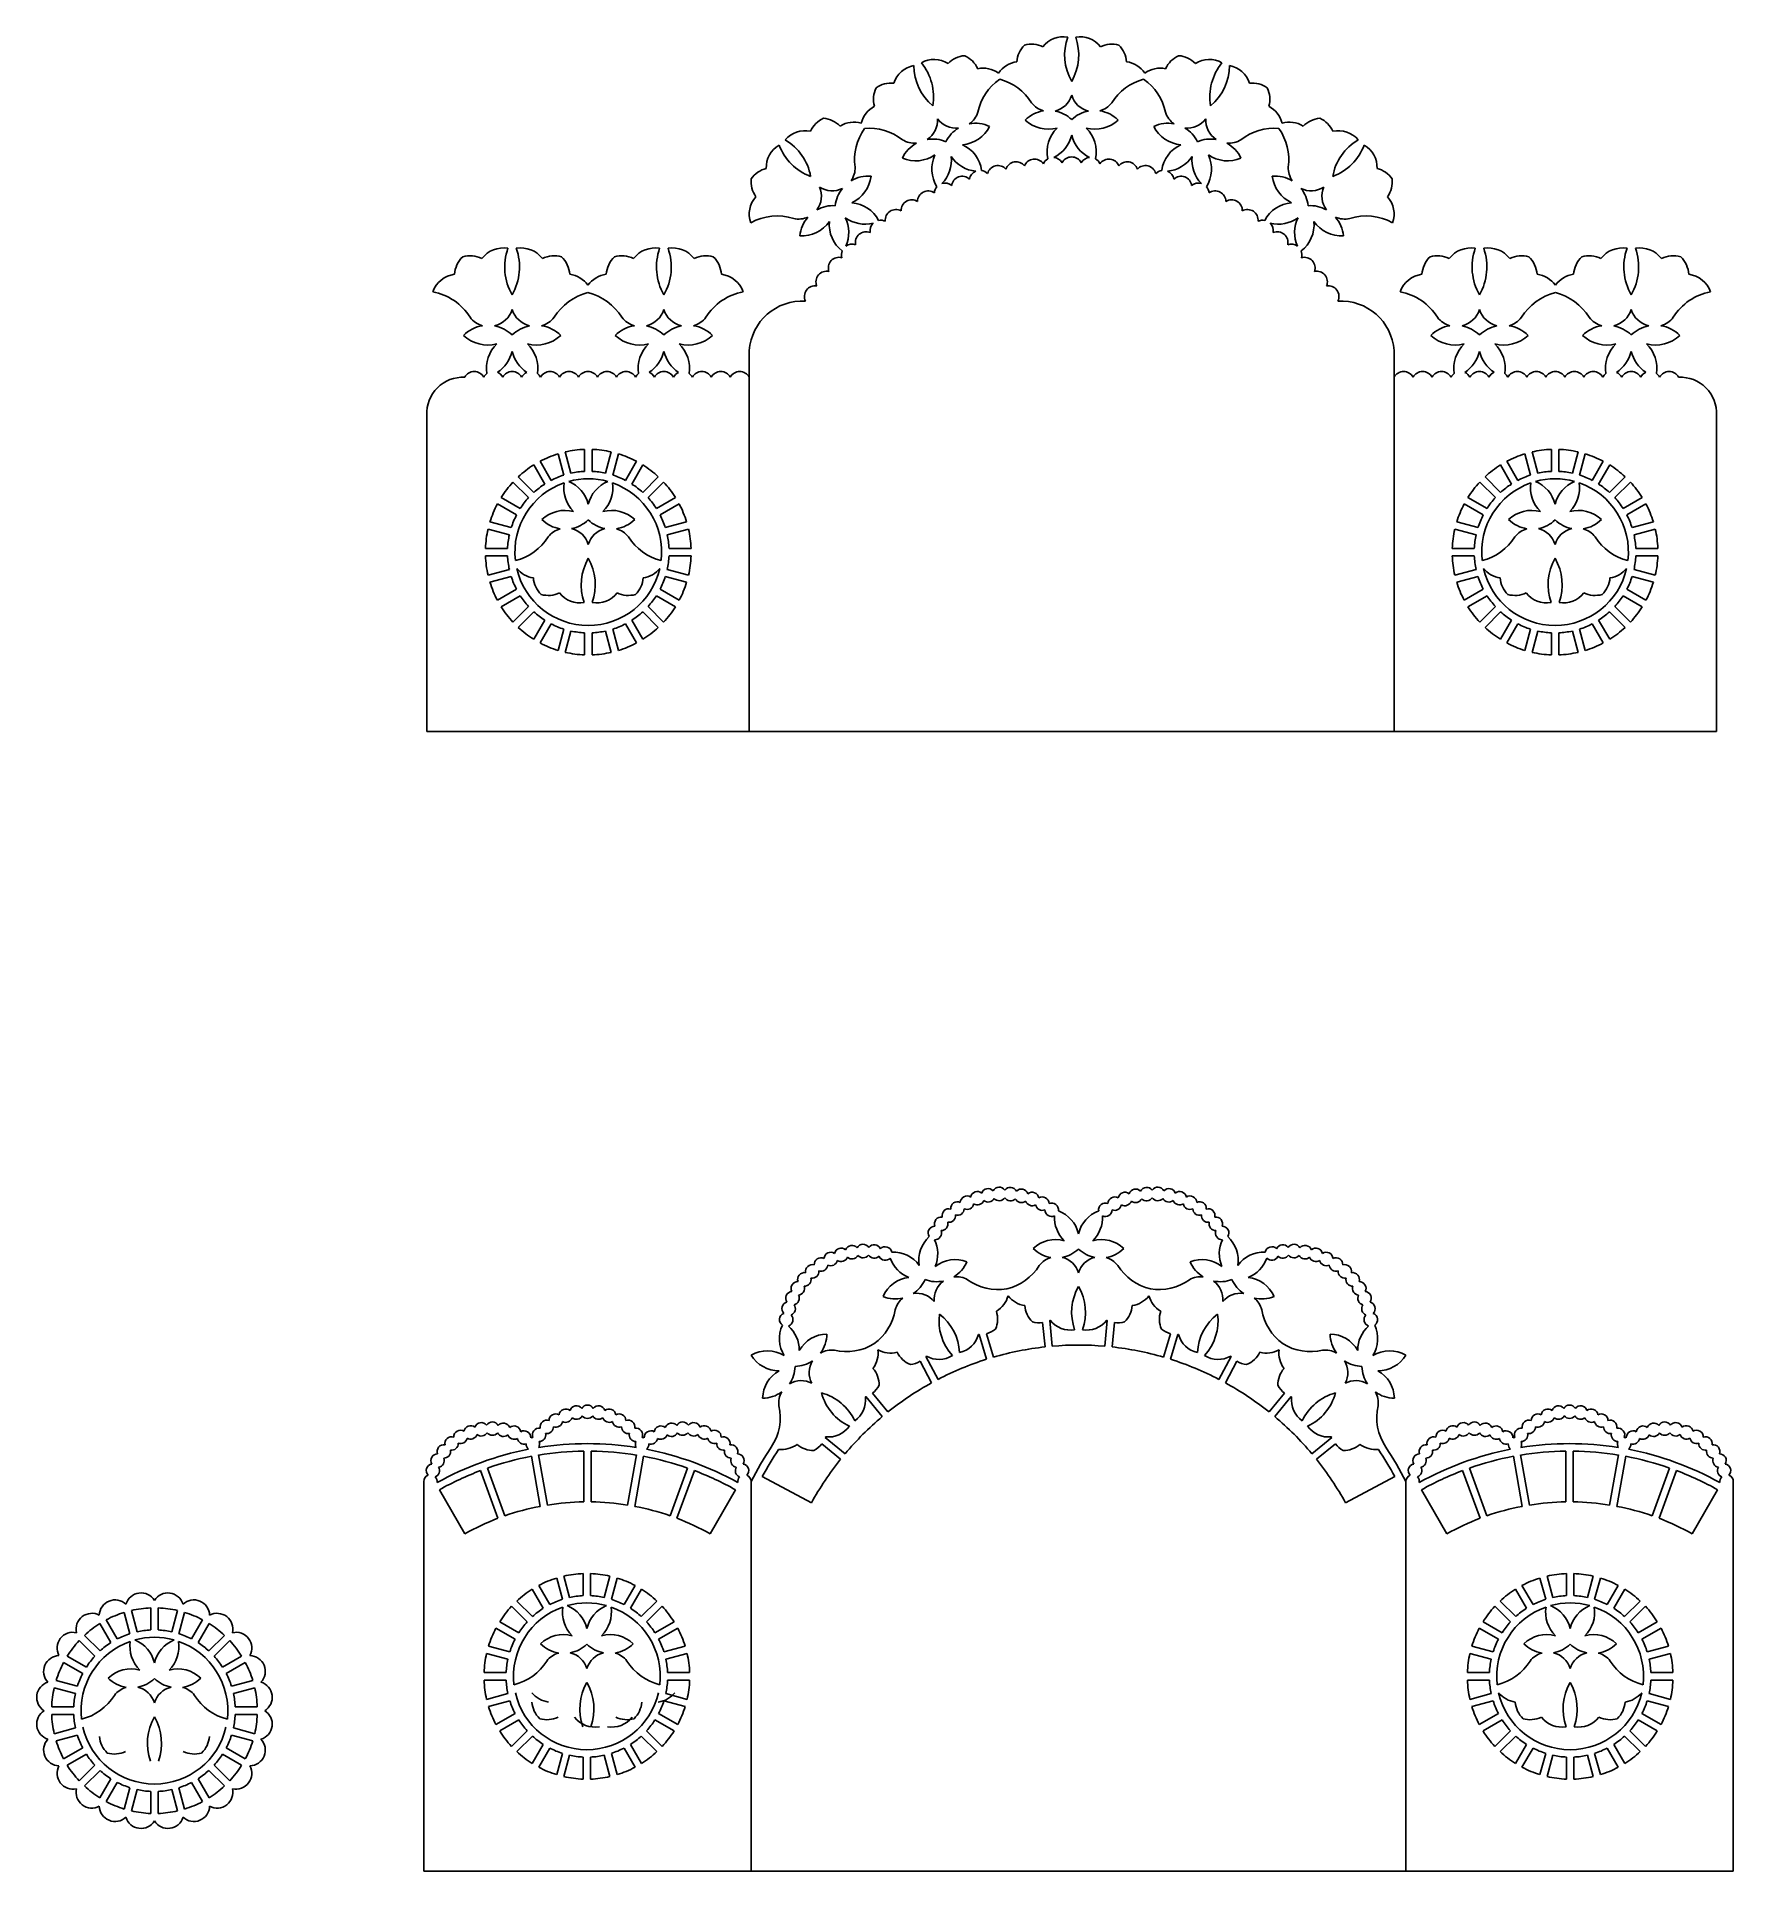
# Model space of a CAD drawing. Extents: x -471 to -129, y -76 to 294.
import ezdxf

# ---------------------------------------------------------------- set-up
doc = ezdxf.new("R2010")
doc.units = 0
doc.layers.get('0').update_dxf_attribs({"linetype": 'CONTINUOUS'})

msp = doc.modelspace()

# ---------------------------------------------------------------- linework, layer by layer
for p, q in [((-327.247678, 225.186209), (-327.247678, 230.578797)), ((-197.247707, 230.578797), (-197.247707, 225.186209)), ((-327.247678, 225.186209), (-327.247678, 153.768454)), ((-197.247707, 225.186209), (-197.247707, 153.768454)), ((-392.247693, 217.539175), (-392.247693, 153.768454)), ((-132.247693, 217.539175), (-132.247693, 153.768454)), ((-368.480337, 203.653827), (-370.702966, 207.503534)), ((-367.181299, 204.403827), (-369.403928, 208.253534)), ((-364.630208, 205.460524), (-365.780725, 209.754314)), ((-363.181319, 205.848752), (-364.331837, 210.142542)), ((-360.443661, 206.209172), (-360.443661, 210.65443)), ((-358.943661, 206.209172), (-358.943661, 210.65443)), ((-356.206003, 205.848752), (-355.055485, 210.142542)), ((-354.757114, 205.460524), (-353.606596, 209.754314)), ((-352.206022, 204.403827), (-349.983393, 208.253534)), ((-350.906984, 203.653827), (-348.684355, 207.503534)), ((-173.588401, 203.653827), (-175.811031, 207.503534)), ((-172.289363, 204.403827), (-174.511993, 208.253534)), ((-169.738272, 205.460524), (-170.888789, 209.754314)), ((-168.289383, 205.848752), (-169.439901, 210.142542)), ((-165.551725, 206.209172), (-165.551725, 210.65443)), ((-164.051725, 206.209172), (-164.051725, 210.65443)), ((-161.314067, 205.848752), (-160.163549, 210.142542)), ((-159.865178, 205.460524), (-158.71466, 209.754314)), ((-157.314087, 204.403827), (-155.091457, 208.253534)), ((-156.015048, 203.653827), (-153.792419, 207.503534)), ((-371.731669, 200.912205), (-374.874942, 204.055478)), ((-370.671009, 201.972866), (-373.814281, 205.116138)), ((-348.716312, 201.972866), (-345.57304, 205.116138)), ((-347.655652, 200.912205), (-344.51238, 204.055478)), ((-176.839733, 200.912205), (-179.983006, 204.055478)), ((-175.779073, 201.972866), (-178.922346, 205.116138)), ((-153.824377, 201.972866), (-150.681104, 205.116138)), ((-152.763716, 200.912205), (-149.620444, 204.055478)), ((-373.412631, 198.721534), (-377.262338, 200.944163)), ((-345.974691, 198.721534), (-342.124984, 200.944163)), ((-178.520695, 198.721534), (-182.370402, 200.944163)), ((-151.082755, 198.721534), (-147.233048, 200.944163)), ((-374.162631, 197.422495), (-378.012338, 199.645125)), ((-345.224691, 197.422495), (-341.374984, 199.645125)), ((-179.270695, 197.422495), (-183.120402, 199.645125)), ((-150.332755, 197.422495), (-146.483048, 199.645125)), ((-375.607556, 193.422515), (-379.901346, 194.573033)), ((-375.219328, 194.871404), (-379.513117, 196.021922)), ((-344.167994, 194.871404), (-339.874204, 196.021922)), ((-343.779765, 193.422515), (-339.485976, 194.573033)), ((-180.71562, 193.422515), (-185.00941, 194.573033)), ((-180.327392, 194.871404), (-184.621182, 196.021922)), ((-149.276058, 194.871404), (-144.982268, 196.021922)), ((-148.88783, 193.422515), (-144.59404, 194.573033)), ((-375.967976, 190.684857), (-380.413234, 190.684857)), ((-375.967976, 189.184857), (-380.413234, 189.184857)), ((-343.419346, 190.684857), (-338.974088, 190.684857)), ((-343.419346, 189.184857), (-338.974088, 189.184857)), ((-181.07604, 190.684857), (-185.521298, 190.684857)), ((-181.07604, 189.184857), (-185.521298, 189.184857)), ((-148.52741, 190.684857), (-144.082152, 190.684857)), ((-148.52741, 189.184857), (-144.082152, 189.184857)), ((-375.607556, 186.447199), (-379.901346, 185.296681)), ((-375.219328, 184.99831), (-379.513117, 183.847792)), ((-344.167994, 184.99831), (-339.874204, 183.847792)), ((-343.779765, 186.447199), (-339.485976, 185.296681)), ((-180.71562, 186.447199), (-185.00941, 185.296681)), ((-180.327392, 184.99831), (-184.621182, 183.847792)), ((-149.276058, 184.99831), (-144.982268, 183.847792)), ((-148.88783, 186.447199), (-144.59404, 185.296681)), ((-374.162631, 182.447219), (-378.012338, 180.224589)), ((-345.224691, 182.447219), (-341.374984, 180.224589)), ((-179.270695, 182.447219), (-183.120402, 180.224589)), ((-150.332755, 182.447219), (-146.483048, 180.224589)), ((-373.412631, 181.14818), (-377.262338, 178.925551)), ((-371.731669, 178.957509), (-374.874942, 175.814236)), ((-370.671009, 177.896848), (-373.814281, 174.753576)), ((-348.716312, 177.896848), (-345.57304, 174.753576)), ((-347.655652, 178.957509), (-344.51238, 175.814236)), ((-345.974691, 181.14818), (-342.124984, 178.925551)), ((-178.520695, 181.14818), (-182.370402, 178.925551)), ((-176.839733, 178.957509), (-179.983006, 175.814236)), ((-175.779073, 177.896848), (-178.922346, 174.753576)), ((-153.824377, 177.896848), (-150.681104, 174.753576)), ((-152.763716, 178.957509), (-149.620444, 175.814236)), ((-151.082755, 181.14818), (-147.233048, 178.925551)), ((-368.480337, 176.215887), (-370.702966, 172.36618)), ((-367.181299, 175.465887), (-369.403928, 171.61618)), ((-364.630208, 174.40919), (-365.780725, 170.1154)), ((-363.181319, 174.020962), (-364.331837, 169.727172)), ((-356.206003, 174.020962), (-355.055485, 169.727172)), ((-354.757114, 174.40919), (-353.606596, 170.1154)), ((-352.206022, 175.465887), (-349.983393, 171.61618)), ((-350.906984, 176.215887), (-348.684355, 172.36618)), ((-173.588401, 176.215887), (-175.811031, 172.36618)), ((-172.289363, 175.465887), (-174.511993, 171.61618)), ((-169.738272, 174.40919), (-170.888789, 170.1154)), ((-168.289383, 174.020962), (-169.439901, 169.727172)), ((-161.314067, 174.020962), (-160.163549, 169.727172)), ((-159.865178, 174.40919), (-158.71466, 170.1154)), ((-157.314087, 175.465887), (-155.091457, 171.61618)), ((-156.015048, 176.215887), (-153.792419, 172.36618)), ((-360.443661, 173.660542), (-360.443661, 169.215284)), ((-358.943661, 173.660542), (-358.943661, 169.215284)), ((-165.551725, 173.660542), (-165.551725, 169.215284)), ((-164.051725, 173.660542), (-164.051725, 169.215284)), ((-392.247693, 153.768454), (-132.247693, 153.768454)), ((-268.105005, 34.611153), (-267.622271, 29.709877)), ((-266.67145, 35.019871), (-266.162621, 29.85364)), ((-255.067098, 35.019871), (-255.575927, 29.85364)), ((-253.633543, 34.611153), (-254.116276, 29.709877)), ((-280.916036, 32.186446), (-279.409102, 27.218751)), ((-279.435194, 32.357438), (-278.005545, 27.644515)), ((-242.303353, 32.357438), (-243.733003, 27.644515)), ((-240.822512, 32.186446), (-242.329445, 27.218751)), ((-292.805082, 26.819449), (-290.483457, 22.475995)), ((-291.63706, 27.745653), (-289.189932, 23.167399)), ((-230.101488, 27.745653), (-232.548616, 23.167399)), ((-228.933465, 26.819449), (-231.25509, 22.475995)), ((-303.713037, 19.676743), (-300.419756, 15.66387)), ((-302.410353, 20.401412), (-299.285972, 16.594343)), ((-219.328195, 20.401412), (-222.452576, 16.594343)), ((-218.025511, 19.676743), (-221.318791, 15.66387)), ((-311.918553, 11.471227), (-307.905679, 8.177947)), ((-209.819995, 11.471227), (-213.832868, 8.177947)), ((-371.174598, 7.65873), (-369.394912, -2.434368)), ((-369.709383, 7.917087), (-367.929698, -2.176011)), ((-360.6002, 8.714037), (-360.6002, -1.534763)), ((-359.112382, 8.714037), (-359.112382, -1.534763)), ((-350.003199, 7.917087), (-351.782884, -2.176011)), ((-348.537984, 7.65873), (-350.317669, -2.434368)), ((-312.643222, 10.168543), (-308.836152, 7.044162)), ((-209.095325, 10.168543), (-212.902395, 7.044162)), ((-173.200563, 7.65873), (-171.420878, -2.434368)), ((-171.735349, 7.917087), (-169.955663, -2.176011)), ((-162.626166, 8.714037), (-162.626166, -1.534763)), ((-161.138348, 8.714037), (-161.138348, -1.534763)), ((-152.029164, 7.917087), (-153.80885, -2.176011)), ((-150.56395, 7.65873), (-152.343635, -2.434368)), ((-381.405095, 4.78323), (-377.899799, -4.847491)), ((-380.007003, 5.292094), (-376.501707, -4.338627)), ((-339.705579, 5.292094), (-343.210874, -4.338627)), ((-338.307487, 4.78323), (-341.812783, -4.847491)), ((-183.43106, 4.78323), (-179.925764, -4.847491)), ((-182.032969, 5.292094), (-178.527673, -4.338627)), ((-141.731544, 5.292094), (-145.23684, -4.338627)), ((-140.333453, 4.78323), (-143.838749, -4.847491)), ((-392.869296, -76.011319), (-392.869296, 2.579046)), ((-389.692354, 0.918818), (-384.567954, -7.956903)), ((-330.020228, 0.918818), (-335.144628, -7.956903)), ((-326.869296, 2.579046), (-326.869296, -76.011319)), ((-324.654245, 3.552786), (-314.717804, -1.758352)), ((-197.084302, 3.552786), (-207.020743, -1.758352)), ((-194.869252, 2.579046), (-194.869252, -76.011319)), ((-191.71832, 0.918818), (-186.59392, -7.956903)), ((-132.046193, 0.918818), (-137.170593, -7.956903)), ((-128.869252, -76.011319), (-128.869252, 2.579046)), ((-367.468068, -22.23781), (-369.690697, -18.388103)), ((-364.916977, -21.181113), (-366.067494, -16.887323)), ((-363.468088, -20.792884), (-364.618605, -16.499095)), ((-360.730429, -20.432465), (-360.730429, -15.987207)), ((-359.230429, -20.432465), (-359.230429, -15.987207)), ((-356.492771, -20.792884), (-355.342254, -16.499095)), ((-355.043882, -21.181113), (-353.893365, -16.887323)), ((-352.492791, -22.23781), (-350.270162, -18.388103)), ((-169.245756, -22.23781), (-171.468386, -18.388103)), ((-166.694665, -21.181113), (-167.845182, -16.887323)), ((-165.245776, -20.792884), (-166.396294, -16.499095)), ((-162.508118, -20.432465), (-162.508118, -15.987207)), ((-161.008118, -20.432465), (-161.008118, -15.987207)), ((-158.27046, -20.792884), (-157.119942, -16.499095)), ((-156.821571, -21.181113), (-155.671053, -16.887323)), ((-154.27048, -22.23781), (-152.04785, -18.388103)), ((-370.957778, -24.668771), (-374.10105, -21.525499)), ((-368.767106, -22.98781), (-370.989735, -19.138103)), ((-351.193753, -22.98781), (-348.971124, -19.138103)), ((-349.003081, -24.668771), (-345.859809, -21.525499)), ((-172.735466, -24.668771), (-175.878739, -21.525499)), ((-170.544794, -22.98781), (-172.767424, -19.138103)), ((-152.971441, -22.98781), (-150.748812, -19.138103)), ((-150.78077, -24.668771), (-147.637497, -21.525499)), ((-454.637324, -29.162029), (-456.859953, -25.312322)), ((-452.086233, -28.105332), (-453.23675, -23.811542)), ((-450.637344, -27.717104), (-451.787862, -23.423314)), ((-447.899686, -27.356684), (-447.899686, -22.911426)), ((-446.399686, -27.356684), (-446.399686, -22.911426)), ((-443.662027, -27.717104), (-442.51151, -23.423314)), ((-442.213139, -28.105332), (-441.062621, -23.811542)), ((-439.662047, -29.162029), (-437.439418, -25.312322)), ((-373.6994, -27.920103), (-377.549106, -25.697474)), ((-372.018438, -25.729431), (-375.16171, -22.586159)), ((-347.942421, -25.729431), (-344.799149, -22.586159)), ((-346.261459, -27.920103), (-342.411753, -25.697474)), ((-175.477088, -27.920103), (-179.326795, -25.697474)), ((-173.796126, -25.729431), (-176.939399, -22.586159)), ((-149.720109, -25.729431), (-146.576837, -22.586159)), ((-148.039148, -27.920103), (-144.189441, -25.697474)), ((-459.187694, -32.653651), (-462.330967, -29.510378)), ((-458.127034, -31.59299), (-461.270306, -28.449718)), ((-455.936362, -29.912029), (-458.158991, -26.062322)), ((-438.363009, -29.912029), (-436.14038, -26.062322)), ((-436.172337, -31.59299), (-433.029065, -28.449718)), ((-435.111677, -32.653651), (-431.968405, -29.510378)), ((-374.4494, -29.219141), (-378.299106, -26.996512)), ((-345.511459, -29.219141), (-341.661753, -26.996512)), ((-176.227088, -29.219141), (-180.076795, -26.996512)), ((-147.289148, -29.219141), (-143.439441, -26.996512)), ((-460.868656, -34.844323), (-464.718362, -32.621693)), ((-433.430716, -34.844323), (-429.581009, -32.621693)), ((-375.894325, -33.219122), (-380.188115, -32.068604)), ((-375.506096, -31.770233), (-379.799886, -30.619715)), ((-344.454763, -31.770233), (-340.160973, -30.619715)), ((-344.066534, -33.219122), (-339.772744, -32.068604)), ((-177.672013, -33.219122), (-181.965803, -32.068604)), ((-177.283785, -31.770233), (-181.577575, -30.619715)), ((-146.232451, -31.770233), (-141.938661, -30.619715)), ((-145.844223, -33.219122), (-141.550433, -32.068604)), ((-461.618656, -36.143361), (-465.468362, -33.920731)), ((-432.680716, -36.143361), (-428.831009, -33.920731)), ((-376.254744, -35.95678), (-380.700003, -35.95678)), ((-343.706115, -35.95678), (-339.260856, -35.95678)), ((-178.032433, -35.95678), (-182.477691, -35.95678)), ((-145.483803, -35.95678), (-141.038545, -35.95678)), ((-463.063581, -40.143341), (-467.357371, -38.992823)), ((-462.675353, -38.694452), (-466.969142, -37.543935)), ((-431.624019, -38.694452), (-427.330229, -37.543935)), ((-431.23579, -40.143341), (-426.942001, -38.992823)), ((-376.254744, -37.45678), (-380.700003, -37.45678)), ((-375.894325, -40.194438), (-380.188115, -41.344956)), ((-344.066534, -40.194438), (-339.772744, -41.344956)), ((-343.706115, -37.45678), (-339.260856, -37.45678)), ((-178.032433, -37.45678), (-182.477691, -37.45678)), ((-177.672013, -40.194438), (-181.965803, -41.344956)), ((-145.844223, -40.194438), (-141.550433, -41.344956)), ((-145.483803, -37.45678), (-141.038545, -37.45678)), ((-463.424001, -42.880999), (-467.869259, -42.880999)), ((-463.424001, -44.380999), (-467.869259, -44.380999)), ((-430.875371, -42.880999), (-426.430113, -42.880999)), ((-430.875371, -44.380999), (-426.430113, -44.380999)), ((-375.506096, -41.643327), (-379.799886, -42.793844)), ((-374.4494, -44.194418), (-378.299106, -46.417047)), ((-345.511459, -44.194418), (-341.661753, -46.417047)), ((-344.454763, -41.643327), (-340.160973, -42.793844)), ((-177.283785, -41.643327), (-181.577575, -42.793844)), ((-176.227088, -44.194418), (-180.076795, -46.417047)), ((-147.289148, -44.194418), (-143.439441, -46.417047)), ((-146.232451, -41.643327), (-141.938661, -42.793844)), ((-463.063581, -47.118657), (-467.357371, -48.269175)), ((-431.23579, -47.118657), (-426.942001, -48.269175)), ((-373.6994, -45.493456), (-377.549106, -47.716085)), ((-372.018438, -47.684128), (-375.16171, -50.8274)), ((-347.942421, -47.684128), (-344.799149, -50.8274)), ((-346.261459, -45.493456), (-342.411753, -47.716085)), ((-175.477088, -45.493456), (-179.326795, -47.716085)), ((-173.796126, -47.684128), (-176.939399, -50.8274)), ((-149.720109, -47.684128), (-146.576837, -50.8274)), ((-148.039148, -45.493456), (-144.189441, -47.716085)), ((-462.675353, -48.567546), (-466.969142, -49.718064)), ((-461.618656, -51.118637), (-465.468362, -53.341267)), ((-432.680716, -51.118637), (-428.831009, -53.341267)), ((-431.624019, -48.567546), (-427.330229, -49.718064)), ((-370.957778, -48.744788), (-374.10105, -51.888061)), ((-368.767106, -50.42575), (-370.989735, -54.275457)), ((-367.468068, -51.17575), (-369.690697, -55.025457)), ((-352.492791, -51.17575), (-350.270162, -55.025457)), ((-351.193753, -50.42575), (-348.971124, -54.275457)), ((-349.003081, -48.744788), (-345.859809, -51.888061)), ((-172.735466, -48.744788), (-175.878739, -51.888061)), ((-170.544794, -50.42575), (-172.767424, -54.275457)), ((-169.245756, -51.17575), (-171.468386, -55.025457)), ((-154.27048, -51.17575), (-152.04785, -55.025457)), ((-152.971441, -50.42575), (-150.748812, -54.275457)), ((-150.78077, -48.744788), (-147.637497, -51.888061)), ((-460.868656, -52.417676), (-464.718362, -54.640305)), ((-459.187694, -54.608347), (-462.330967, -57.75162)), ((-435.111677, -54.608347), (-431.968405, -57.75162)), ((-433.430716, -52.417676), (-429.581009, -54.640305)), ((-364.916977, -52.232447), (-366.067494, -56.526236)), ((-363.468088, -52.620675), (-364.618605, -56.914465)), ((-360.730429, -52.981095), (-360.730429, -57.426353)), ((-359.230429, -52.981095), (-359.230429, -57.426353)), ((-356.492771, -52.620675), (-355.342254, -56.914465)), ((-355.043882, -52.232447), (-353.893365, -56.526236)), ((-166.694665, -52.232447), (-167.845182, -56.526236)), ((-165.245776, -52.620675), (-166.396294, -56.914465)), ((-162.508118, -52.981095), (-162.508118, -57.426353)), ((-161.008118, -52.981095), (-161.008118, -57.426353)), ((-158.27046, -52.620675), (-157.119942, -56.914465)), ((-156.821571, -52.232447), (-155.671053, -56.526236)), ((-458.127034, -55.669008), (-461.270306, -58.81228)), ((-455.936362, -57.349969), (-458.158991, -61.199676)), ((-454.637324, -58.099969), (-456.859953, -61.949676)), ((-452.086233, -59.156666), (-453.23675, -63.450456)), ((-442.213139, -59.156666), (-441.062621, -63.450456)), ((-439.662047, -58.099969), (-437.439418, -61.949676)), ((-438.363009, -57.349969), (-436.14038, -61.199676)), ((-436.172337, -55.669008), (-433.029065, -58.81228)), ((-450.637344, -59.544894), (-451.787862, -63.838684)), ((-447.899686, -59.905314), (-447.899686, -64.350572)), ((-446.399686, -59.905314), (-446.399686, -64.350572)), ((-443.662027, -59.544894), (-442.51151, -63.838684)), ((-392.869296, -76.011319), (-128.869252, -76.011319))]:
    msp.add_line(p, q)
for centre, radius, start, end in [((-270.328756, 287.125013), 5.213779, 64.174326, 105.8454), ((-263.932435, 288.629376), 5.213779, 80.28949, 142.2956), ((-252.924542, 290.183027), 10.744369, 160.506319, 209.804743), ((-271.570843, 290.183027), 10.744369, 330.195257, 19.493681), ((-260.562951, 288.629376), 5.213779, 37.7044, 99.71051), ((-254.166629, 287.125013), 5.213779, 74.1546, 115.825674), ((-289.963534, 284.03939), 5.213779, 57.7044, 119.71051), ((-300.83895, 281.734424), 10.744369, 350.195257, 39.493681), ((-283.438436, 284.813423), 5.213779, 94.1546, 135.825674), ((-285.949643, 285.256217), 5.213779, 24.174326, 65.8454), ((-272.621415, 283.612791), 5.213779, 97.7044, 146.600651), ((-268.120438, 288.399986), 5.213779, 134.1546, 175.825674), ((-256.374947, 288.399986), 5.213779, 4.174326, 45.8454), ((-251.873971, 283.612791), 5.213779, 33.399349, 82.2956), ((-238.545743, 285.256217), 5.213779, 114.1546, 155.825674), ((-241.056949, 284.813423), 5.213779, 44.174326, 85.8454), ((-234.531851, 284.03939), 5.213779, 60.28949, 122.2956), ((-223.656436, 281.734424), 10.744369, 140.506319, 189.804743), ((-293.129814, 282.886959), 5.213779, 100.28949, 162.2956), ((-283.317159, 288.111834), 10.744369, 180.506319, 229.804743), ((-280.082791, 282.297149), 5.213779, 53.399349, 102.2956), ((-270.651589, 276.411578), 10.744369, 124.629259, 168.240927), ((-279.470863, 274.856502), 10.744369, 31.759073, 75.370741), ((-245.024523, 274.856502), 10.744369, 104.629259, 148.240927), ((-253.843797, 276.411578), 10.744369, 11.759073, 55.370741), ((-244.412594, 282.297149), 5.213779, 77.7044, 126.600651), ((-241.178227, 288.111834), 10.744369, 310.195257, 359.493681), ((-231.365571, 282.886959), 5.213779, 17.7044, 79.71051), ((-296.986794, 281.239022), 5.213779, 154.1546, 195.825674), ((-298.625868, 279.28565), 5.213779, 84.174326, 125.8454), ((-266.685996, 283.365514), 4.63259, 283.463529, 343.347603), ((-257.809389, 283.365514), 4.63259, 196.652397, 256.536471), ((-225.869518, 279.28565), 5.213779, 54.1546, 95.825674), ((-227.508591, 281.239022), 5.213779, 344.174326, 25.8454), ((-299.579011, 275.201105), 5.213779, 117.7044, 166.600651), ((-285.575687, 280.034752), 4.63259, 305.445106, 341.974544), ((-266.877915, 272.268269), 6.713286, 98.9276, 134.715615), ((-266.685996, 283.365514), 4.63259, 218.025456, 254.554894), ((-266.877915, 272.268269), 6.713286, 46.392824, 79.090823), ((-257.617471, 272.268269), 6.713286, 100.909177, 133.607176), ((-257.809389, 283.365514), 4.63259, 285.445106, 321.974544), ((-257.617471, 272.268269), 6.713286, 45.284385, 81.0724), ((-238.919699, 280.034752), 4.63259, 198.025456, 234.554894), ((-224.916374, 275.201105), 5.213779, 13.399349, 62.2956), ((-316.021179, 269.670623), 5.213779, 77.7044, 139.71051), ((-310.154327, 272.629691), 5.213779, 114.1546, 155.825674), ((-312.665534, 272.186898), 5.213779, 44.174326, 85.8454), ((-306.140436, 271.412865), 5.213779, 73.399349, 122.2956), ((-295.26502, 269.107898), 10.744369, 144.629259, 188.240927), ((-303.02056, 264.630236), 10.744369, 51.759073, 95.370741), ((-293.916969, 276.998773), 4.63259, 303.463529, 3.347603), ((-285.575687, 280.034752), 4.63259, 216.652397, 276.536471), ((-281.599861, 269.672393), 6.713286, 120.909177, 153.607176), ((-284.806481, 278.754913), 6.713286, 274.715615, 333.607176), ((-281.599861, 269.672393), 6.713286, 65.284385, 101.0724), ((-266.971083, 281.899775), 6.713286, 226.392824, 285.284385), ((-260.478002, 270.65343), 6.713286, 134.715615, 192.248142), ((-268.772547, 275.549868), 6.713286, 295.590475, 346.392824), ((-255.722839, 275.549868), 6.713286, 193.607176, 244.409525), ((-257.524303, 281.899775), 6.713286, 254.715615, 313.607176), ((-264.017383, 270.65343), 6.713286, 347.751858, 45.284385), ((-242.895525, 269.672393), 6.713286, 78.9276, 114.715615), ((-239.688905, 278.754913), 6.713286, 206.392824, 265.284385), ((-238.919699, 280.034752), 4.63259, 263.463529, 323.347603), ((-242.895525, 269.672393), 6.713286, 26.392824, 59.090823), ((-230.578417, 276.998773), 4.63259, 176.652397, 236.536471), ((-221.474826, 264.630236), 10.744369, 84.629259, 128.240927), ((-229.230366, 269.107898), 10.744369, 351.759073, 35.370741), ((-218.35495, 271.412865), 5.213779, 57.7044, 106.600651), ((-211.829852, 272.186898), 5.213779, 94.1546, 135.825674), ((-214.341059, 272.629691), 5.213779, 24.174326, 65.8454), ((-208.474207, 269.670623), 5.213779, 40.28949, 102.2956), ((-318.602354, 267.50476), 5.213779, 120.28949, 182.2956), ((-311.168486, 275.770663), 10.744369, 200.506319, 249.804743), ((-325.452382, 263.785052), 10.744369, 10.195257, 59.493681), ((-290.301832, 266.505134), 6.713286, 118.9276, 154.715615), ((-293.68355, 275.523924), 6.713286, 246.392824, 305.284385), ((-293.916969, 276.998773), 4.63259, 238.025456, 274.554894), ((-290.301832, 266.505134), 6.713286, 66.392824, 99.090823), ((-283.735574, 267.176581), 6.713286, 154.715615, 212.248142), ((-287.061504, 265.966041), 6.713286, 7.751858, 65.284385), ((-237.433882, 265.966041), 6.713286, 114.715615, 172.248142), ((-234.193554, 266.505134), 6.713286, 80.909177, 113.607176), ((-240.759812, 267.176581), 6.713286, 327.751858, 25.284385), ((-230.811836, 275.523924), 6.713286, 234.715615, 293.607176), ((-230.578417, 276.998773), 4.63259, 265.445106, 301.974544), ((-234.193554, 266.505134), 6.713286, 25.284385, 61.0724), ((-199.043004, 263.785052), 10.744369, 120.506319, 169.804743), ((-213.326899, 275.770663), 10.744369, 290.195257, 339.493681), ((-205.893032, 267.50476), 5.213779, 357.7044, 59.71051), ((-322.535235, 262.240876), 5.213779, 104.174326, 145.8454), ((-310.528284, 267.408226), 4.63259, 325.445106, 1.974544), ((-293.204577, 268.940827), 6.713286, 315.590475, 6.392824), ((-280.941862, 273.40409), 6.713286, 213.607176, 264.409525), ((-280.746599, 264.755534), 2.142688, 113.350193, 169.440347), ((-280.746599, 264.755534), 2.142688, 43.892986, 80.95014), ((-277.122495, 265.72661), 2.142688, 40.559653, 166.107014), ((-273.448059, 266.48532), 2.142688, 37.22632, 162.77368), ((-269.735725, 267.029097), 2.142688, 33.892986, 159.440347), ((-265.998054, 267.3561), 2.142688, 119.04986, 156.107014), ((-265.998054, 267.3561), 2.142688, 30.559653, 86.649807), ((-262.247693, 267.465225), 2.142688, 27.22632, 152.77368), ((-258.497332, 267.3561), 2.142688, 93.350193, 149.440347), ((-258.497332, 267.3561), 2.142688, 23.892986, 60.95014), ((-254.75966, 267.029097), 2.142688, 20.559653, 146.107014), ((-251.047326, 266.48532), 2.142688, 17.22632, 142.77368), ((-247.372891, 265.72661), 2.142688, 13.892986, 139.440347), ((-243.748787, 264.755534), 2.142688, 99.04986, 136.107014), ((-243.553524, 273.40409), 6.713286, 275.590475, 326.392824), ((-243.748787, 264.755534), 2.142688, 10.559653, 66.649807), ((-231.290809, 268.940827), 6.713286, 173.607176, 224.409525), ((-213.967102, 267.408226), 4.63259, 178.025456, 214.554894), ((-201.960151, 262.240876), 5.213779, 34.1546, 75.825674), ((-321.663102, 264.637041), 5.213779, 174.1546, 215.825674), ((-317.328159, 261.702453), 4.63259, 323.463529, 23.347603), ((-310.528284, 267.408226), 4.63259, 236.652397, 296.536471), ((-303.248094, 259.030606), 6.713286, 140.909177, 173.607176), ((-303.248094, 259.030606), 6.713286, 85.284385, 121.0724), ((-309.367736, 266.468655), 6.713286, 294.715615, 353.607176), ((-291.195393, 260.604494), 2.142688, 53.892986, 179.440347), ((-287.794973, 262.190136), 2.142688, 139.04986, 176.107014), ((-287.794973, 262.190136), 2.142688, 50.559653, 106.649807), ((-284.308108, 263.575378), 2.142688, 47.22632, 172.77368), ((-240.187277, 263.575378), 2.142688, 7.22632, 132.77368), ((-236.700413, 262.190136), 2.142688, 73.350193, 129.440347), ((-236.700413, 262.190136), 2.142688, 3.892986, 40.95014), ((-233.299993, 260.604494), 2.142688, 0.559653, 126.107014), ((-221.247292, 259.030606), 6.713286, 58.9276, 94.715615), ((-215.12765, 266.468655), 6.713286, 186.392824, 245.284385), ((-213.967102, 267.408226), 4.63259, 243.463529, 303.347603), ((-221.247292, 259.030606), 6.713286, 6.392824, 39.090823), ((-207.167227, 261.702453), 4.63259, 156.652397, 216.536471), ((-202.832284, 264.637041), 5.213779, 324.174326, 5.8454), ((-322.0339, 258.076665), 5.213779, 137.7044, 199.71051), ((-310.342006, 253.078108), 6.713286, 86.392824, 119.090823), ((-307.112712, 253.679783), 6.713286, 27.751858, 85.284385), ((-297.691209, 256.854133), 2.142688, 60.559653, 186.107014), ((-294.497863, 258.823818), 2.142688, 57.22632, 182.77368), ((-229.997523, 258.823818), 2.142688, 357.22632, 122.77368), ((-226.804177, 256.854133), 2.142688, 353.892986, 119.440347), ((-217.382673, 253.679783), 6.713286, 94.715615, 152.248142), ((-214.15338, 253.078108), 6.713286, 60.909177, 93.607176), ((-202.461486, 258.076665), 5.213779, 340.28949, 42.2956), ((-321.652447, 246.966218), 10.744369, 71.759073, 119.493681), ((-317.328159, 261.702453), 4.63259, 258.025456, 294.554894), ((-310.342006, 253.078108), 6.713286, 138.9276, 174.715615), ((-316.604389, 260.396382), 6.713286, 266.392824, 325.284385), ((-304.40139, 255.954853), 6.713286, 174.715615, 232.248142), ((-303.906093, 262.762304), 6.713286, 233.607176, 284.409525), ((-313.90275, 254.374113), 6.713286, 335.590475, 26.392824), ((-300.764625, 254.702103), 2.142688, 133.350193, 189.440347), ((-300.764625, 254.702103), 2.142688, 63.892986, 100.95014), ((-223.730761, 254.702103), 2.142688, 79.04986, 116.107014), ((-223.730761, 254.702103), 2.142688, 350.559653, 46.649807), ((-220.589293, 262.762304), 6.713286, 255.590475, 306.392824), ((-210.592636, 254.374113), 6.713286, 153.607176, 204.409525), ((-220.093996, 255.954853), 6.713286, 307.751858, 5.284385), ((-207.890997, 260.396382), 6.713286, 214.715615, 273.607176), ((-207.167227, 261.702453), 4.63259, 245.445106, 281.974544), ((-214.15338, 253.078108), 6.713286, 5.284385, 41.0724), ((-202.842939, 246.966218), 10.744369, 60.506319, 108.240927), ((-306.510512, 249.880732), 2.142688, 70.559653, 126.649807), ((-303.707712, 252.375012), 2.142688, 67.22632, 192.77368), ((-220.787673, 252.375012), 2.142688, 347.22632, 112.77368), ((-217.984874, 249.880732), 2.142688, 53.350193, 109.440347), ((-381.205012, 245.545712), 5.469618, 134.1546, 175.825674), ((-383.521692, 244.208176), 5.469618, 64.174326, 105.8454), ((-376.811503, 245.786357), 5.469618, 80.28949, 142.2956), ((-365.263454, 247.416246), 11.271595, 160.506319, 209.804743), ((-384.824728, 247.416246), 11.271595, 330.195257, 19.493681), ((-373.276678, 245.786357), 5.469618, 37.7044, 99.71051), ((-366.56649, 244.208176), 5.469618, 74.1546, 115.825674), ((-368.88317, 245.545712), 5.469618, 4.174326, 45.8454), ((-350.621279, 245.545712), 5.469618, 134.1546, 175.825674), ((-352.937959, 244.208176), 5.469618, 64.174326, 105.8454), ((-346.22777, 245.786357), 5.469618, 80.28949, 142.2956), ((-334.679721, 247.416246), 11.271595, 160.506319, 209.804743), ((-354.240995, 247.416246), 11.271595, 330.195257, 19.493681), ((-342.692945, 245.786357), 5.469618, 37.7044, 99.71051), ((-335.982757, 244.208176), 5.469618, 74.1546, 115.825674), ((-338.299437, 245.545712), 5.469618, 4.174326, 45.8454), ((-309.16354, 247.227704), 2.142688, 73.892986, 199.440347), ((-306.510512, 249.880732), 2.142688, 159.04986, 196.107014), ((-217.984874, 249.880732), 2.142688, 343.892986, 20.95014), ((-215.331845, 247.227704), 2.142688, 340.559653, 106.107014), ((-186.195949, 245.545712), 5.469618, 134.1546, 175.825674), ((-188.512629, 244.208176), 5.469618, 64.174326, 105.8454), ((-181.80244, 245.786357), 5.469618, 80.28949, 142.2956), ((-170.254391, 247.416246), 11.271595, 160.506319, 209.804743), ((-189.815665, 247.416246), 11.271595, 330.195257, 19.493681), ((-178.267615, 245.786357), 5.469618, 37.7044, 99.71051), ((-171.557427, 244.208176), 5.469618, 74.1546, 115.825674), ((-173.874107, 245.545712), 5.469618, 4.174326, 45.8454), ((-155.612216, 245.545712), 5.469618, 134.1546, 175.825674), ((-157.928896, 244.208176), 5.469618, 64.174326, 105.8454), ((-151.218707, 245.786357), 5.469618, 80.28949, 142.2956), ((-139.670658, 247.416246), 11.271595, 160.506319, 209.804743), ((-159.231932, 247.416246), 11.271595, 330.195257, 19.493681), ((-147.683882, 245.786357), 5.469618, 37.7044, 99.71051), ((-140.973694, 244.208176), 5.469618, 74.1546, 115.825674), ((-143.290374, 245.545712), 5.469618, 4.174326, 45.8454), ((-385.926851, 240.523609), 5.469618, 97.7044, 159.71051), ((-364.161331, 240.523609), 5.469618, 36.282539, 82.2956), ((-355.343118, 240.523609), 5.469618, 97.7044, 143.717461), ((-333.577598, 240.523609), 5.469618, 20.28949, 82.2956), ((-311.65782, 244.424904), 2.142688, 77.22632, 202.77368), ((-212.837566, 244.424904), 2.142688, 337.22632, 102.77368), ((-190.917788, 240.523609), 5.469618, 97.7044, 159.71051), ((-169.152268, 240.523609), 5.469618, 36.282539, 82.2956), ((-160.334055, 240.523609), 5.469618, 97.7044, 143.717461), ((-138.568535, 240.523609), 5.469618, 20.28949, 82.2956), ((-393.1124, 231.33765), 11.271595, 31.759073, 79.493681), ((-356.975781, 231.33765), 11.271595, 104.283478, 148.240927), ((-362.528667, 231.33765), 11.271595, 31.759073, 75.74002), ((-326.392048, 231.33765), 11.271595, 100.506319, 148.240927), ((-316.523775, 229.804715), 10.751805, 86.722053, 175.871387), ((-313.984912, 241.481817), 2.142688, 80.559653, 206.107014), ((-210.510474, 241.481817), 2.142688, 333.892986, 99.440347), ((-207.971611, 229.804715), 10.751805, 4.128613, 93.277947), ((-198.103337, 231.33765), 11.271595, 31.759073, 79.493681), ((-161.966718, 231.33765), 11.271595, 104.25998, 148.240927), ((-167.519604, 231.33765), 11.271595, 31.759073, 75.716522), ((-131.382985, 231.33765), 11.271595, 100.506319, 148.240927), ((-379.700182, 240.264198), 4.859911, 218.025456, 254.554894), ((-379.700182, 240.264198), 4.859911, 283.463529, 343.347603), ((-370.388, 240.264198), 4.859911, 196.652397, 256.536471), ((-370.388, 240.264198), 4.859911, 285.445106, 321.974544), ((-349.116449, 240.264198), 4.859911, 218.025456, 254.554894), ((-349.116449, 240.264198), 4.859911, 283.463529, 343.347603), ((-339.804267, 240.264198), 4.859911, 196.652397, 256.536471), ((-339.804267, 240.264198), 4.859911, 285.445106, 321.974544), ((-184.691119, 240.264198), 4.859911, 218.025456, 254.554894), ((-184.691119, 240.264198), 4.859911, 283.463529, 343.347603), ((-175.378937, 240.264198), 4.859911, 196.652397, 256.536471), ((-175.378937, 240.264198), 4.859911, 285.445106, 321.974544), ((-154.107386, 240.264198), 4.859911, 218.025456, 254.554894), ((-154.107386, 240.264198), 4.859911, 283.463529, 343.347603), ((-144.795204, 240.264198), 4.859911, 196.652397, 256.536471), ((-144.795204, 240.264198), 4.859911, 285.445106, 321.974544), ((-379.901517, 228.622413), 7.042706, 98.9276, 134.715615), ((-379.999257, 238.726536), 7.042706, 226.392824, 285.284385), ((-379.901517, 228.622413), 7.042706, 46.392824, 79.090823), ((-370.186664, 228.622413), 7.042706, 100.909177, 133.607176), ((-370.088924, 238.726536), 7.042706, 254.715615, 313.607176), ((-370.186664, 228.622413), 7.042706, 45.284385, 81.0724), ((-349.317785, 228.622413), 7.042706, 98.9276, 134.715615), ((-349.415524, 238.726536), 7.042706, 226.392824, 285.284385), ((-349.317785, 228.622413), 7.042706, 46.392824, 79.090823), ((-339.602931, 228.622413), 7.042706, 100.909177, 133.607176), ((-339.505192, 238.726536), 7.042706, 254.715615, 313.607176), ((-339.602931, 228.622413), 7.042706, 45.284385, 81.0724), ((-184.892454, 228.622413), 7.042706, 98.9276, 134.715615), ((-184.990194, 238.726536), 7.042706, 226.392824, 285.284385), ((-184.892454, 228.622413), 7.042706, 46.392824, 79.090823), ((-175.177601, 228.622413), 7.042706, 100.909177, 133.607176), ((-175.079861, 238.726536), 7.042706, 254.715615, 313.607176), ((-175.177601, 228.622413), 7.042706, 45.284385, 81.0724), ((-154.308722, 228.622413), 7.042706, 98.9276, 134.715615), ((-154.406461, 238.726536), 7.042706, 226.392824, 285.284385), ((-154.308722, 228.622413), 7.042706, 46.392824, 79.090823), ((-144.593868, 228.622413), 7.042706, 100.909177, 133.607176), ((-144.496129, 238.726536), 7.042706, 254.715615, 313.607176), ((-144.593868, 228.622413), 7.042706, 45.284385, 81.0724), ((-373.187562, 226.928333), 7.042706, 134.715615, 188.225711), ((-381.889119, 232.06504), 7.042706, 303.315907, 346.392824), ((-368.199062, 232.06504), 7.042706, 193.607176, 236.701461), ((-376.90062, 226.928333), 7.042706, 351.799464, 45.284385), ((-342.603829, 226.928333), 7.042706, 134.715615, 188.250992), ((-351.305386, 232.06504), 7.042706, 303.333231, 346.392824), ((-337.61533, 232.06504), 7.042706, 193.607176, 236.718872), ((-346.316887, 226.928333), 7.042706, 351.824532, 45.284385), ((-178.178499, 226.928333), 7.042706, 134.715615, 188.175468), ((-186.880056, 232.06504), 7.042706, 303.281128, 346.392824), ((-173.189999, 232.06504), 7.042706, 193.607176, 236.666769), ((-181.891557, 226.928333), 7.042706, 351.749008, 45.284385), ((-147.594766, 226.928333), 7.042706, 134.715615, 188.200536), ((-156.296323, 232.06504), 7.042706, 303.298539, 346.392824), ((-142.606267, 232.06504), 7.042706, 193.607176, 236.684093), ((-151.307824, 226.928333), 7.042706, 351.774289, 45.284385), ((-382.688893, 224.202604), 2.14996, 27.225844, 152.774156), ((-378.865361, 224.202604), 2.14996, 126.952444, 152.774156), ((-378.865361, 224.202604), 2.14996, 27.225844, 66.871796), ((-375.041829, 224.202604), 2.14996, 27.225844, 152.774156), ((-371.218297, 224.202604), 2.14996, 113.207611, 152.774156), ((-371.218297, 224.202604), 2.14996, 27.225844, 53.183543), ((-367.394765, 224.202604), 2.14996, 27.225844, 152.774156), ((-363.571233, 224.202604), 2.14996, 27.225844, 152.774156), ((-359.747701, 224.202604), 2.14996, 27.225844, 152.774156), ((-355.924169, 224.202604), 2.14996, 27.225844, 152.774156), ((-352.100637, 224.202604), 2.14996, 27.225844, 152.774156), ((-348.277105, 224.202604), 2.14996, 127.088567, 152.774156), ((-348.277105, 224.202604), 2.14996, 27.225844, 66.951297), ((-344.453573, 224.202604), 2.14996, 27.225844, 152.774156), ((-340.630041, 224.202604), 2.14996, 113.286925, 152.774156), ((-340.630041, 224.202604), 2.14996, 27.225844, 53.319396), ((-336.806509, 224.202604), 2.14996, 27.225844, 152.774156), ((-332.982977, 224.202604), 2.14996, 27.225844, 152.774156), ((-329.159444, 224.202604), 2.14996, 27.225844, 152.774156), ((-195.335941, 224.202604), 2.14996, 27.225844, 152.774156), ((-191.512409, 224.202604), 2.14996, 27.225844, 152.774156), ((-187.688877, 224.202604), 2.14996, 27.225844, 152.774156), ((-183.865345, 224.202604), 2.14996, 126.680604, 152.774156), ((-183.865345, 224.202604), 2.14996, 27.225844, 66.713075), ((-180.041813, 224.202604), 2.14996, 27.225844, 152.774156), ((-176.218281, 224.202604), 2.14996, 113.048703, 152.774156), ((-176.218281, 224.202604), 2.14996, 27.225844, 52.911433), ((-172.394749, 224.202604), 2.14996, 27.225844, 152.774156), ((-168.571217, 224.202604), 2.14996, 27.225844, 152.774156), ((-164.747685, 224.202604), 2.14996, 27.225844, 152.774156), ((-160.924153, 224.202604), 2.14996, 27.225844, 152.774156), ((-157.100621, 224.202604), 2.14996, 27.225844, 152.774156), ((-153.277089, 224.202604), 2.14996, 126.816457, 152.774156), ((-153.277089, 224.202604), 2.14996, 27.225844, 66.792389), ((-149.453557, 224.202604), 2.14996, 27.225844, 152.774156), ((-145.630025, 224.202604), 2.14996, 113.128204, 152.774156), ((-145.630025, 224.202604), 2.14996, 27.225844, 53.047556), ((-141.806493, 224.202604), 2.14996, 27.225844, 152.774156), ((-384.946051, 217.884567), 7.309806, 87.291735, 182.708265), ((-139.549334, 217.884567), 7.309806, 357.291735, 92.708265), ((-359.693661, 189.934857), 20.733143, 122.073068, 132.926932), ((-359.693661, 189.934857), 20.733143, 107.073068, 117.926932), ((-359.693661, 189.934857), 20.733143, 92.073068, 102.926932), ((-359.693661, 189.934857), 20.733143, 77.073068, 87.926932), ((-359.693661, 189.934857), 20.733143, 62.073068, 72.926932), ((-359.693661, 189.934857), 20.733143, 47.073068, 57.926932), ((-164.801725, 189.934857), 20.733143, 122.073068, 132.926932), ((-164.801725, 189.934857), 20.733143, 107.073068, 117.926932), ((-164.801725, 189.934857), 20.733143, 92.073068, 102.926932), ((-164.801725, 189.934857), 20.733143, 77.073068, 87.926932), ((-164.801725, 189.934857), 20.733143, 62.073068, 72.926932), ((-164.801725, 189.934857), 20.733143, 47.073068, 57.926932), ((-359.693661, 189.934857), 20.733143, 137.073068, 147.926932), ((-359.693661, 189.934857), 14.791588, 109.206209, 186.580802), ((-359.693661, 189.934857), 16.291588, 122.638603, 132.361397), ((-359.693661, 189.934857), 16.291588, 107.638603, 117.361397), ((-357.92397, 202.885231), 6.713286, 171.278697, 225.284385), ((-359.693661, 189.934857), 14.791588, 74.507967, 105.492033), ((-366.218515, 197.988792), 6.713286, 13.607176, 67.454791), ((-359.693661, 189.934857), 16.291588, 92.638603, 102.361397), ((-353.168807, 197.988792), 6.713286, 112.545209, 166.392824), ((-359.693661, 189.934857), 16.291588, 77.638603, 87.361397), ((-361.463351, 202.885231), 6.713286, 314.715615, 8.721303), ((-359.693661, 189.934857), 14.791588, 353.419198, 70.793791), ((-359.693661, 189.934857), 16.291588, 62.638603, 72.361397), ((-359.693661, 189.934857), 16.291588, 47.638603, 57.361397), ((-359.693661, 189.934857), 20.733143, 32.073068, 42.926932), ((-164.801725, 189.934857), 20.733143, 137.073068, 147.926932), ((-164.801725, 189.934857), 14.791588, 109.206209, 186.580802), ((-164.801725, 189.934857), 16.291588, 122.638603, 132.361397), ((-164.801725, 189.934857), 16.291588, 107.638603, 117.361397), ((-163.032035, 202.885231), 6.713286, 171.278697, 225.284385), ((-164.801725, 189.934857), 14.791588, 74.507967, 105.492033), ((-171.326579, 197.988792), 6.713286, 13.607176, 67.454791), ((-164.801725, 189.934857), 16.291588, 92.638603, 102.361397), ((-158.276871, 197.988792), 6.713286, 112.545209, 166.392824), ((-164.801725, 189.934857), 16.291588, 77.638603, 87.361397), ((-166.571415, 202.885231), 6.713286, 314.715615, 8.721303), ((-164.801725, 189.934857), 14.791588, 353.419198, 70.793791), ((-164.801725, 189.934857), 16.291588, 62.638603, 72.361397), ((-164.801725, 189.934857), 16.291588, 47.638603, 57.361397), ((-164.801725, 189.934857), 20.733143, 32.073068, 42.926932), ((-359.693661, 189.934857), 16.291588, 137.638603, 147.361397), ((-359.693661, 189.934857), 16.291588, 32.638603, 42.361397), ((-164.801725, 189.934857), 16.291588, 137.638603, 147.361397), ((-164.801725, 189.934857), 16.291588, 32.638603, 42.361397), ((-359.693661, 189.934857), 20.733143, 152.073068, 162.926932), ((-359.693661, 189.934857), 16.291588, 152.638603, 162.361397), ((-364.417051, 191.638886), 6.713286, 74.715615, 133.607176), ((-364.323883, 201.270392), 6.713286, 225.284385, 261.0724), ((-364.323883, 201.270392), 6.713286, 280.909177, 313.607176), ((-355.063439, 201.270392), 6.713286, 226.392824, 259.090823), ((-354.970271, 191.638886), 6.713286, 46.392824, 105.284385), ((-355.063439, 201.270392), 6.713286, 278.9276, 314.715615), ((-359.693661, 189.934857), 16.291588, 17.638603, 27.361397), ((-359.693661, 189.934857), 20.733143, 17.073068, 27.926932), ((-164.801725, 189.934857), 20.733143, 152.073068, 162.926932), ((-164.801725, 189.934857), 16.291588, 152.638603, 162.361397), ((-169.525115, 191.638886), 6.713286, 74.715615, 133.607176), ((-169.431947, 201.270392), 6.713286, 225.284385, 261.0724), ((-169.431947, 201.270392), 6.713286, 280.909177, 313.607176), ((-160.171503, 201.270392), 6.713286, 226.392824, 259.090823), ((-160.078335, 191.638886), 6.713286, 46.392824, 105.284385), ((-160.171503, 201.270392), 6.713286, 278.9276, 314.715615), ((-164.801725, 189.934857), 16.291588, 17.638603, 27.361397), ((-164.801725, 189.934857), 20.733143, 17.073068, 27.926932), ((-359.693661, 189.934857), 20.733143, 167.073068, 177.926932), ((-359.693661, 189.934857), 16.291588, 167.638603, 177.361397), ((-376.916831, 198.682159), 10.744369, 283.614194, 328.240927), ((-364.131964, 190.173147), 4.63259, 105.445106, 141.974544), ((-364.131964, 190.173147), 4.63259, 16.652397, 76.536471), ((-355.255357, 190.173147), 4.63259, 103.463529, 163.347603), ((-355.255357, 190.173147), 4.63259, 38.025456, 74.554894), ((-342.470491, 198.682159), 10.744369, 211.759073, 256.385806), ((-359.693661, 189.934857), 16.291588, 2.638603, 12.361397), ((-359.693661, 189.934857), 20.733143, 2.073068, 12.926932), ((-164.801725, 189.934857), 20.733143, 167.073068, 177.926932), ((-164.801725, 189.934857), 16.291588, 167.638603, 177.361397), ((-182.024895, 198.682159), 10.744369, 283.614194, 328.240927), ((-169.240028, 190.173147), 4.63259, 105.445106, 141.974544), ((-169.240028, 190.173147), 4.63259, 16.652397, 76.536471), ((-160.363421, 190.173147), 4.63259, 103.463529, 163.347603), ((-160.363421, 190.173147), 4.63259, 38.025456, 74.554894), ((-147.578555, 198.682159), 10.744369, 211.759073, 256.385806), ((-164.801725, 189.934857), 16.291588, 2.638603, 12.361397), ((-164.801725, 189.934857), 20.733143, 2.073068, 12.926932), ((-359.693661, 189.934857), 20.733143, 182.073068, 192.926932), ((-359.693661, 189.934857), 16.291588, 182.638603, 192.361397), ((-350.37051, 183.355634), 10.744369, 150.195257, 199.493681), ((-369.016811, 183.355634), 10.744369, 340.506319, 29.804743), ((-359.693661, 189.934857), 16.291588, 347.638603, 357.361397), ((-359.693661, 189.934857), 20.733143, 347.073068, 357.926932), ((-164.801725, 189.934857), 20.733143, 182.073068, 192.926932), ((-164.801725, 189.934857), 16.291588, 182.638603, 192.361397), ((-155.478574, 183.355634), 10.744369, 150.195257, 199.493681), ((-174.124875, 183.355634), 10.744369, 340.506319, 29.804743), ((-164.801725, 189.934857), 16.291588, 347.638603, 357.361397), ((-164.801725, 189.934857), 20.733143, 347.073068, 357.926932), ((-359.693661, 189.934857), 16.291588, 197.638603, 207.361397), ((-359.693661, 189.934857), 14.791588, 192.882987, 347.117013), ((-370.067383, 189.92587), 5.213779, 219.110638, 262.2956), ((-349.319939, 189.92587), 5.213779, 277.7044, 320.889362), ((-359.693661, 189.934857), 16.291588, 332.638603, 342.361397), ((-164.801725, 189.934857), 16.291588, 197.638603, 207.361397), ((-164.801725, 189.934857), 14.791588, 192.882987, 347.117013), ((-175.175447, 189.92587), 5.213779, 219.110638, 262.2956), ((-154.428003, 189.92587), 5.213779, 277.7044, 320.889362), ((-164.801725, 189.934857), 16.291588, 332.638603, 342.361397), ((-359.693661, 189.934857), 20.733143, 197.073068, 207.926932), ((-365.566406, 185.138674), 5.213779, 184.174326, 225.8454), ((-367.774724, 186.413647), 5.213779, 254.1546, 295.825674), ((-361.378403, 184.909285), 5.213779, 217.7044, 279.71051), ((-358.008918, 184.909285), 5.213779, 260.28949, 322.2956), ((-351.612597, 186.413647), 5.213779, 244.174326, 285.8454), ((-353.820915, 185.138674), 5.213779, 314.1546, 355.825674), ((-359.693661, 189.934857), 20.733143, 332.073068, 342.926932), ((-164.801725, 189.934857), 20.733143, 197.073068, 207.926932), ((-170.674471, 185.138674), 5.213779, 184.174326, 225.8454), ((-172.882788, 186.413647), 5.213779, 254.1546, 295.825674), ((-166.486467, 184.909285), 5.213779, 217.7044, 279.71051), ((-163.116983, 184.909285), 5.213779, 260.28949, 322.2956), ((-156.720661, 186.413647), 5.213779, 244.174326, 285.8454), ((-158.928979, 185.138674), 5.213779, 314.1546, 355.825674), ((-164.801725, 189.934857), 20.733143, 332.073068, 342.926932), ((-359.693661, 189.934857), 20.733143, 212.073068, 222.926932), ((-359.693661, 189.934857), 16.291588, 212.638603, 222.361397), ((-359.693661, 189.934857), 16.291588, 227.638603, 237.361397), ((-359.693661, 189.934857), 16.291588, 302.638603, 312.361397), ((-359.693661, 189.934857), 16.291588, 317.638603, 327.361397), ((-359.693661, 189.934857), 20.733143, 317.073068, 327.926932), ((-164.801725, 189.934857), 20.733143, 212.073068, 222.926932), ((-164.801725, 189.934857), 16.291588, 212.638603, 222.361397), ((-164.801725, 189.934857), 16.291588, 227.638603, 237.361397), ((-164.801725, 189.934857), 16.291588, 302.638603, 312.361397), ((-164.801725, 189.934857), 16.291588, 317.638603, 327.361397), ((-164.801725, 189.934857), 20.733143, 317.073068, 327.926932), ((-359.693661, 189.934857), 20.733143, 227.073068, 237.926932), ((-359.693661, 189.934857), 16.291588, 242.638603, 252.361397), ((-359.693661, 189.934857), 16.291588, 257.638603, 267.361397), ((-359.693661, 189.934857), 16.291588, 272.638603, 282.361397), ((-359.693661, 189.934857), 16.291588, 287.638603, 297.361397), ((-359.693661, 189.934857), 20.733143, 302.073068, 312.926932), ((-164.801725, 189.934857), 20.733143, 227.073068, 237.926932), ((-164.801725, 189.934857), 16.291588, 242.638603, 252.361397), ((-164.801725, 189.934857), 16.291588, 257.638603, 267.361397), ((-164.801725, 189.934857), 16.291588, 272.638603, 282.361397), ((-164.801725, 189.934857), 16.291588, 287.638603, 297.361397), ((-164.801725, 189.934857), 20.733143, 302.073068, 312.926932), ((-359.693661, 189.934857), 20.733143, 242.073068, 252.926932), ((-359.693661, 189.934857), 20.733143, 287.073068, 297.926932), ((-164.801725, 189.934857), 20.733143, 242.073068, 252.926932), ((-164.801725, 189.934857), 20.733143, 287.073068, 297.926932), ((-359.693661, 189.934857), 20.733143, 257.073068, 267.926932), ((-359.693661, 189.934857), 20.733143, 272.073068, 282.926932), ((-164.801725, 189.934857), 20.733143, 257.073068, 267.926932), ((-164.801725, 189.934857), 20.733143, 272.073068, 282.926932), ((-283.342374, 58.779297), 1.361841, 57.396124, 177.103876), ((-281.271288, 59.669106), 1.361841, 49.396124, 169.103876), ((-281.271288, 59.669106), 1.361841, 237.396124, 341.103876), ((-279.096519, 60.262015), 1.361841, 41.396124, 161.103876), ((-279.096519, 60.262015), 1.361841, 229.396124, 333.103876), ((-276.860399, 60.546486), 1.361841, 33.396124, 153.103876), ((-276.860399, 60.546486), 1.361841, 221.396124, 325.103876), ((-274.606449, 60.51698), 1.361841, 213.396124, 317.103876), ((-274.606449, 60.51698), 1.361841, 25.396124, 145.103876), ((-272.378541, 60.174072), 1.361841, 205.396124, 309.103876), ((-272.378541, 60.174072), 1.361841, 17.396124, 137.103876), ((-270.220039, 59.524437), 1.361841, 9.396124, 129.103876), ((-268.172955, 58.580718), 1.361841, 1.396124, 121.103876), ((-253.565593, 58.580718), 1.361841, 58.896124, 178.603876), ((-251.518509, 59.524437), 1.361841, 50.896124, 170.603876), ((-249.360006, 60.174072), 1.361841, 42.896124, 162.603876), ((-249.360006, 60.174072), 1.361841, 230.896124, 334.603876), ((-247.132098, 60.51698), 1.361841, 34.896124, 154.603876), ((-247.132098, 60.51698), 1.361841, 222.896124, 326.603876), ((-244.878149, 60.546486), 1.361841, 26.896124, 146.603876), ((-244.878149, 60.546486), 1.361841, 214.896124, 318.603876), ((-242.642028, 60.262015), 1.361841, 206.896124, 310.603876), ((-242.642028, 60.262015), 1.361841, 18.896124, 138.603876), ((-240.46726, 59.669106), 1.361841, 198.896124, 302.603876), ((-240.46726, 59.669106), 1.361841, 10.896124, 130.603876), ((-238.396173, 58.779297), 1.361841, 2.896124, 122.603876), ((-288.545172, 54.528432), 1.361841, 81.396124, 201.103876), ((-287.015059, 56.1837), 1.361841, 73.396124, 193.103876), ((-287.015059, 56.1837), 1.361841, 261.396124, 5.103876), ((-285.269467, 57.609908), 1.361841, 65.396124, 185.103876), ((-285.269467, 57.609908), 1.361841, 253.396124, 357.103876), ((-283.342374, 58.779297), 1.361841, 245.396124, 349.103876), ((-270.220039, 59.524437), 1.361841, 197.396124, 301.103876), ((-268.172955, 58.580718), 1.361841, 189.396124, 293.103876), ((-266.277133, 57.361284), 1.361841, 181.396124, 295.384526), ((-266.277133, 57.361284), 1.361841, 350.08781, 113.103876), ((-259.138855, 55.771603), 6.564311, 176.862113, 225.284385), ((-267.249334, 50.983822), 6.564311, 13.607176, 69.361614), ((-254.489213, 50.983822), 6.564311, 110.638386, 166.392824), ((-262.599693, 55.771603), 6.564311, 314.715615, 3.137887), ((-255.461415, 57.361284), 1.361841, 66.896124, 189.91219), ((-255.461415, 57.361284), 1.361841, 244.615474, 358.603876), ((-253.565593, 58.580718), 1.361841, 246.896124, 350.603876), ((-251.518509, 59.524437), 1.361841, 238.896124, 342.603876), ((-238.396173, 58.779297), 1.361841, 190.896124, 294.603876), ((-236.46908, 57.609908), 1.361841, 182.896124, 286.603876), ((-236.46908, 57.609908), 1.361841, 354.896124, 114.603876), ((-234.723489, 56.1837), 1.361841, 174.896124, 278.603876), ((-234.723489, 56.1837), 1.361841, 346.896124, 106.603876), ((-233.193375, 54.528432), 1.361841, 338.896124, 98.603876), ((-286.49128, 47.156361), 6.564311, 133.138386, 188.892824), ((-289.830027, 52.676323), 1.361841, 89.396124, 212.41219), ((-289.830027, 52.676323), 1.361841, 267.115474, 21.103876), ((-288.545172, 54.528432), 1.361841, 269.396124, 13.103876), ((-233.193375, 54.528432), 1.361841, 166.896124, 270.603876), ((-231.908521, 52.676323), 1.361841, 158.896124, 272.884526), ((-231.908521, 52.676323), 1.361841, 327.58781, 90.603876), ((-235.247268, 47.156361), 6.564311, 351.107176, 46.861614), ((-310.819033, 47.430028), 1.361841, 55.896124, 175.603876), ((-308.725364, 48.265318), 1.361841, 47.896124, 167.603876), ((-306.535821, 48.801096), 1.361841, 39.896124, 159.603876), ((-306.535821, 48.801096), 1.361841, 227.896124, 331.603876), ((-304.29302, 49.026934), 1.361841, 31.896124, 151.603876), ((-304.29302, 49.026934), 1.361841, 219.896124, 323.603876), ((-302.040615, 48.938437), 1.361841, 211.896124, 315.603876), ((-302.040615, 48.938437), 1.361841, 23.896124, 143.603876), ((-299.822447, 48.537327), 1.361841, 12.58781, 135.603876), ((-298.280095, 42.273274), 6.564311, 36.107176, 91.861614), ((-295.816591, 48.475948), 6.564311, 337.215615, 25.637887), ((-265.487847, 44.774827), 6.564311, 74.715615, 133.607176), ((-265.396746, 54.192599), 6.564311, 225.284385, 261.0724), ((-265.396746, 54.192599), 6.564311, 280.909177, 313.607176), ((-256.341801, 54.192599), 6.564311, 226.392824, 259.090823), ((-256.250701, 44.774827), 6.564311, 46.392824, 105.284385), ((-256.341801, 54.192599), 6.564311, 278.9276, 314.715615), ((-225.921957, 48.475948), 6.564311, 154.362113, 202.784385), ((-223.458453, 42.273274), 6.564311, 88.138386, 143.892824), ((-221.916101, 48.537327), 1.361841, 44.396124, 167.41219), ((-219.697933, 48.938437), 1.361841, 36.396124, 156.103876), ((-219.697933, 48.938437), 1.361841, 224.396124, 328.103876), ((-217.445528, 49.026934), 1.361841, 28.396124, 148.103876), ((-217.445528, 49.026934), 1.361841, 216.396124, 320.103876), ((-215.202727, 48.801096), 1.361841, 208.396124, 312.103876), ((-215.202727, 48.801096), 1.361841, 20.396124, 140.103876), ((-213.013183, 48.265318), 1.361841, 12.396124, 132.103876), ((-210.919514, 47.430028), 1.361841, 4.396124, 124.103876), ((-316.131324, 43.316814), 1.361841, 79.896124, 199.603876), ((-314.558405, 44.931461), 1.361841, 71.896124, 191.603876), ((-314.558405, 44.931461), 1.361841, 259.896124, 3.603876), ((-312.776077, 46.311486), 1.361841, 63.896124, 183.603876), ((-312.776077, 46.311486), 1.361841, 251.896124, 355.603876), ((-310.819033, 47.430028), 1.361841, 243.896124, 347.603876), ((-308.725364, 48.265318), 1.361841, 235.896124, 339.603876), ((-299.822447, 48.537327), 1.361841, 203.896124, 317.884526), ((-292.619193, 49.800354), 6.564311, 199.362113, 247.784385), ((-285.742603, 40.745905), 6.564311, 68.892824, 127.784385), ((-289.430794, 49.41193), 6.564311, 301.4276, 337.215615), ((-277.710243, 51.661802), 10.50594, 282.985503, 328.240927), ((-265.209086, 43.341614), 4.529788, 105.445106, 141.974544), ((-265.209086, 43.341614), 4.529788, 16.652397, 76.536471), ((-256.529461, 43.341614), 4.529788, 103.463529, 163.347603), ((-256.529461, 43.341614), 4.529788, 38.025456, 74.554894), ((-244.028305, 51.661802), 10.50594, 211.759073, 257.014497), ((-235.995945, 40.745905), 6.564311, 52.215615, 111.107176), ((-232.307753, 49.41193), 6.564311, 202.784385, 238.5724), ((-229.119354, 49.800354), 6.564311, 292.215615, 340.637887), ((-221.916101, 48.537327), 1.361841, 222.115474, 336.103876), ((-213.013183, 48.265318), 1.361841, 200.396124, 304.103876), ((-210.919514, 47.430028), 1.361841, 192.396124, 296.103876), ((-208.96247, 46.311486), 1.361841, 184.396124, 288.103876), ((-208.96247, 46.311486), 1.361841, 356.396124, 116.103876), ((-207.180143, 44.931461), 1.361841, 176.396124, 280.103876), ((-207.180143, 44.931461), 1.361841, 348.396124, 108.103876), ((-205.607224, 43.316814), 1.361841, 340.396124, 100.103876), ((-318.53115, 39.513319), 1.361841, 95.896124, 215.603876), ((-317.46422, 41.498973), 1.361841, 87.896124, 207.603876), ((-317.46422, 41.498973), 1.361841, 275.896124, 19.603876), ((-316.131324, 43.316814), 1.361841, 267.896124, 11.603876), ((-294.276613, 37.211003), 6.564311, 97.215615, 156.107176), ((-297.796472, 45.946752), 6.564311, 303.409177, 336.107176), ((-289.430794, 49.41193), 6.564311, 248.892824, 281.590823), ((-285.451677, 39.315112), 4.529788, 125.963529, 185.847603), ((-285.451677, 39.315112), 4.529788, 60.525456, 97.054894), ((-277.086113, 51.785949), 10.50594, 234.259073, 279.514497), ((-251.753014, 36.675389), 10.50594, 150.195257, 199.493681), ((-269.985533, 36.675389), 10.50594, 340.506319, 29.804743), ((-244.652435, 51.785949), 10.50594, 260.485503, 305.740927), ((-236.286871, 39.315112), 4.529788, 82.945106, 119.474544), ((-236.286871, 39.315112), 4.529788, 354.152397, 54.036471), ((-232.307753, 49.41193), 6.564311, 258.409177, 291.107176), ((-223.942075, 45.946752), 6.564311, 203.892824, 236.590823), ((-227.461935, 37.211003), 6.564311, 23.892824, 82.784385), ((-205.607224, 43.316814), 1.361841, 168.396124, 272.103876), ((-204.274327, 41.498973), 1.361841, 160.396124, 264.103876), ((-204.274327, 41.498973), 1.361841, 332.396124, 92.103876), ((-203.207397, 39.513319), 1.361841, 324.396124, 84.103876), ((-319.311347, 37.398502), 1.361841, 103.896124, 223.603876), ((-319.311347, 37.398502), 1.361841, 291.896124, 35.603876), ((-318.53115, 39.513319), 1.361841, 283.896124, 27.603876), ((-308.204166, 38.89643), 10.50594, 305.485503, 350.740927), ((-297.796472, 45.946752), 6.564311, 247.784385, 283.5724), ((-293.470605, 35.993564), 4.529788, 127.945106, 164.474544), ((-293.470605, 35.993564), 4.529788, 39.152397, 99.036471), ((-279.997224, 41.31271), 5.098079, 300.2044, 345.201343), ((-271.012792, 43.099824), 5.098079, 217.298657, 262.2956), ((-266.611697, 38.418862), 5.098079, 184.174326, 225.8454), ((-255.126851, 38.418862), 5.098079, 314.1546, 355.825674), ((-250.725756, 43.099824), 5.098079, 277.7044, 322.701343), ((-241.741324, 41.31271), 5.098079, 194.798657, 239.7956), ((-228.267942, 35.993564), 4.529788, 80.963529, 140.847603), ((-223.942075, 45.946752), 6.564311, 256.4276, 292.215615), ((-228.267942, 35.993564), 4.529788, 15.525456, 52.054894), ((-213.534382, 38.89643), 10.50594, 189.259073, 234.514497), ((-203.207397, 39.513319), 1.361841, 152.396124, 256.103876), ((-202.4272, 37.398502), 1.361841, 144.396124, 248.103876), ((-202.4272, 37.398502), 1.361841, 316.396124, 76.103876), ((-314.592629, 31.373587), 6.564311, 155.638386, 211.392824), ((-319.789626, 35.195684), 1.361841, 111.896124, 234.91219), ((-319.789626, 35.195684), 1.361841, 289.615474, 43.603876), ((-323.713077, 29.024085), 6.564311, 359.715615, 48.137887), ((-278.487762, 34.984191), 10.50594, 172.695257, 221.993681), ((-295.332413, 28.006908), 10.50594, 3.006319, 52.304743), ((-282.271978, 35.303838), 5.098079, 336.6546, 18.325674), ((-268.77101, 39.665542), 5.098079, 254.1546, 277.506484), ((-268.77101, 39.665542), 5.098079, 294.320065, 295.825674), ((-262.51663, 38.194563), 5.098079, 217.7044, 279.71051), ((-259.221918, 38.194563), 5.098079, 260.28949, 322.2956), ((-252.967538, 39.665542), 5.098079, 244.174326, 245.679935), ((-252.967538, 39.665542), 5.098079, 262.493516, 285.8454), ((-239.466569, 35.303838), 5.098079, 161.674326, 203.3454), ((-226.406134, 28.006908), 10.50594, 127.695257, 176.993681), ((-243.250786, 34.984191), 10.50594, 318.006319, 7.304743), ((-198.025471, 29.024085), 6.564311, 131.862113, 180.284385), ((-201.948921, 35.195684), 1.361841, 136.396124, 250.384526), ((-207.145919, 31.373587), 6.564311, 328.607176, 24.361614), ((-201.948921, 35.195684), 1.361841, 305.08781, 68.103876), ((-311.447766, 25.737605), 6.564311, 91.392824, 150.284385), ((-318.171555, 32.332558), 6.564311, 323.9276, 359.715615), ((-307.675054, 39.249971), 10.50594, 256.759073, 302.014497), ((-285.969491, 33.529499), 5.098079, 282.78949, 344.7956), ((-280.754117, 37.281954), 5.098079, 266.674326, 268.179935), ((-280.754117, 37.281954), 5.098079, 284.993516, 308.3454), ((-260.869274, -31.372536), 61.45457, 96.308745, 106.191255), ((-260.869274, -31.372536), 61.45457, 85.058745, 94.941255), ((-260.869274, -31.372536), 61.45457, 73.808745, 83.691255), ((-240.98443, 37.281954), 5.098079, 231.6546, 255.006484), ((-240.98443, 37.281954), 5.098079, 271.820065, 273.325674), ((-235.769056, 33.529499), 5.098079, 195.2044, 257.21051), ((-214.063494, 39.249971), 10.50594, 237.985503, 283.240927), ((-203.566993, 32.332558), 6.564311, 180.284385, 216.0724), ((-210.290781, 25.737605), 6.564311, 29.715615, 88.607176), ((-323.615397, 22.350819), 6.564311, 58.607176, 119.715615), ((-321.265895, 31.471267), 6.564311, 211.392824, 270.284385), ((-318.171555, 32.332558), 6.564311, 271.392824, 304.090823), ((-310.631445, 24.527057), 4.529788, 148.463529, 208.347603), ((-310.631445, 24.527057), 4.529788, 83.025456, 119.554894), ((-306.356634, 28.459925), 5.098079, 322.7044, 7.701343), ((-298.740001, 33.549197), 5.098079, 239.798657, 284.7956), ((-292.882593, 30.908778), 5.098079, 206.674326, 248.3454), ((-295.354621, 31.234227), 5.098079, 276.6546, 300.006484), ((-295.354621, 31.234227), 5.098079, 316.820065, 318.325674), ((-289.013409, 32.268667), 5.098079, 240.2044, 302.21051), ((-260.869274, -31.372536), 61.45457, 107.558745, 117.441255), ((-260.869274, -31.372536), 61.45457, 62.558745, 72.441255), ((-232.725139, 32.268667), 5.098079, 237.78949, 299.7956), ((-226.383926, 31.234227), 5.098079, 221.674326, 223.179935), ((-226.383926, 31.234227), 5.098079, 239.993516, 263.3454), ((-228.855955, 30.908778), 5.098079, 291.6546, 333.325674), ((-222.998547, 33.549197), 5.098079, 255.2044, 300.201343), ((-215.381913, 28.459925), 5.098079, 172.298657, 217.2956), ((-211.107103, 24.527057), 4.529788, 60.445106, 96.974544), ((-211.107103, 24.527057), 4.529788, 331.652397, 31.536471), ((-203.566993, 32.332558), 6.564311, 235.909177, 268.607176), ((-198.12315, 22.350819), 6.564311, 60.284385, 121.392824), ((-200.472653, 31.471267), 6.564311, 269.715615, 328.607176), ((-317.979414, 19.205956), 6.564311, 119.715615, 178.607176), ((-316.768867, 18.389635), 4.529788, 61.652397, 121.536471), ((-324.574367, 25.929745), 6.564311, 325.909177, 358.607176), ((-306.158738, 22.037941), 5.098079, 359.1546, 40.825674), ((-260.869274, -31.372536), 61.45457, 118.808745, 128.691255), ((-260.869274, -31.372536), 61.45457, 51.308745, 61.191255), ((-215.579809, 22.037941), 5.098079, 139.174326, 180.8454), ((-204.969681, 18.389635), 4.529788, 58.463529, 118.347603), ((-197.16418, 25.929745), 6.564311, 181.392824, 214.090823), ((-203.759133, 19.205956), 6.564311, 1.392824, 60.284385), ((-324.574367, 25.929745), 6.564311, 270.284385, 306.0724), ((-316.768867, 18.389635), 4.529788, 150.445106, 186.974544), ((-315.432592, 10.298444), 10.50594, 25.506319, 74.804743), ((-302.540254, 23.190782), 10.50594, 195.195257, 244.493681), ((-308.895785, 18.983688), 5.098079, 305.28949, 7.2956), ((-305.513409, 24.446342), 5.098079, 289.174326, 290.679935), ((-305.513409, 24.446342), 5.098079, 307.493516, 330.8454), ((-216.225138, 24.446342), 5.098079, 209.1546, 232.506484), ((-216.225138, 24.446342), 5.098079, 249.320065, 250.825674), ((-212.842763, 18.983688), 5.098079, 172.7044, 234.71051), ((-206.305955, 10.298444), 10.50594, 105.195257, 154.493681), ((-219.198293, 23.190782), 10.50594, 295.506319, 344.804743), ((-204.969681, 18.389635), 4.529788, 353.025456, 29.554894), ((-197.16418, 25.929745), 6.564311, 233.9276, 269.715615), ((-368.071357, 13.580292), 1.350781, 69.335679, 191.646587), ((-366.244121, 14.868767), 1.350781, 59.934779, 181.043432), ((-364.230963, 15.841473), 1.350781, 50.599237, 171.642531), ((-364.230963, 15.841473), 1.350781, 239.934779, 342.306989), ((-362.08668, 16.47473), 1.350781, 38.146124, 162.306989), ((-362.08668, 16.47473), 1.350781, 230.599237, 329.853876), ((-359.856291, 16.630694), 1.350781, 30.146124, 149.853876), ((-359.856291, 16.630694), 1.350781, 218.146124, 321.853876), ((-357.625901, 16.47473), 1.350781, 210.146124, 309.400763), ((-357.625901, 16.47473), 1.350781, 17.693011, 141.853876), ((-355.481619, 15.841473), 1.350781, 197.693011, 300.065221), ((-355.481619, 15.841473), 1.350781, 8.357469, 129.400763), ((-353.468461, 14.868767), 1.350781, 358.956568, 120.065221), ((-351.641224, 13.580292), 1.350781, 348.353413, 110.664321), ((-331.491781, 15.433244), 10.50594, 325.506319, 13.240927), ((-260.869274, -31.372536), 61.45457, 130.058745, 139.941255), ((-260.869274, -31.372536), 61.45457, 40.058745, 49.941255), ((-190.246767, 15.433244), 10.50594, 166.759073, 214.493681), ((-170.097323, 13.580292), 1.350781, 69.335679, 191.646587), ((-168.270086, 14.868767), 1.350781, 59.934779, 181.043432), ((-166.256929, 15.841473), 1.350781, 50.599237, 171.642531), ((-166.256929, 15.841473), 1.350781, 239.934779, 342.306989), ((-164.112646, 16.47473), 1.350781, 38.146124, 162.306989), ((-164.112646, 16.47473), 1.350781, 230.599237, 329.853876), ((-161.882257, 16.630694), 1.350781, 30.146124, 149.853876), ((-161.882257, 16.630694), 1.350781, 218.146124, 321.853876), ((-159.651867, 16.47473), 1.350781, 210.146124, 309.400763), ((-159.651867, 16.47473), 1.350781, 17.693011, 141.853876), ((-157.507585, 15.841473), 1.350781, 197.693011, 300.065221), ((-157.507585, 15.841473), 1.350781, 8.357469, 129.400763), ((-155.494427, 14.868767), 1.350781, 358.956568, 120.065221), ((-153.66719, 13.580292), 1.350781, 348.353413, 110.664321), ((-387.254623, 10.239035), 1.350781, 70.599237, 191.642531), ((-385.456243, 11.56749), 1.350781, 58.146124, 182.306989), ((-385.456243, 11.56749), 1.350781, 250.599237, 349.853876), ((-383.413705, 12.476887), 1.350781, 50.146124, 169.853876), ((-383.413705, 12.476887), 1.350781, 238.146124, 341.853876), ((-381.264482, 13.093167), 1.350781, 37.693011, 161.853876), ((-381.264482, 13.093167), 1.350781, 230.146124, 329.400763), ((-379.032929, 13.231487), 1.350781, 28.357469, 149.400763), ((-379.032929, 13.231487), 1.350781, 217.693011, 320.065221), ((-376.808494, 13.005982), 1.350781, 208.357469, 310.664321), ((-376.808494, 13.005982), 1.350781, 18.956568, 140.065221), ((-374.650769, 12.420164), 1.350781, 198.956568, 300.061165), ((-374.650769, 12.420164), 1.350781, 8.353413, 130.664321), ((-372.63768, 11.447315), 1.350781, 188.353413, 288.40004), ((-372.63768, 11.447315), 1.350781, 356.692287, 120.061165), ((-370.862776, 10.087654), 1.350781, 90.256158, 108.40004), ((-369.630308, 11.977595), 1.350781, 79.938835, 203.525536), ((-369.630308, 11.977595), 1.350781, 270.256158, 11.646587), ((-368.071357, 13.580292), 1.350781, 259.938835, 1.043432), ((-366.244121, 14.868767), 1.350781, 249.335679, 351.642531), ((-353.468461, 14.868767), 1.350781, 188.357469, 290.664321), ((-351.641224, 13.580292), 1.350781, 178.956568, 280.061165), ((-350.082274, 11.977595), 1.350781, 168.353413, 269.743842), ((-350.082274, 11.977595), 1.350781, 336.474464, 100.061165), ((-348.849806, 10.087654), 1.350781, 71.59996, 89.743842), ((-347.074902, 11.447315), 1.350781, 59.938835, 183.307713), ((-347.074902, 11.447315), 1.350781, 251.59996, 351.646587), ((-345.061813, 12.420164), 1.350781, 49.335679, 171.646587), ((-345.061813, 12.420164), 1.350781, 239.938835, 341.043432), ((-342.904088, 13.005982), 1.350781, 39.934779, 161.043432), ((-342.904088, 13.005982), 1.350781, 229.335679, 331.642531), ((-340.679653, 13.231487), 1.350781, 30.599237, 151.642531), ((-340.679653, 13.231487), 1.350781, 219.934779, 322.306989), ((-338.4481, 13.093167), 1.350781, 210.599237, 309.853876), ((-338.4481, 13.093167), 1.350781, 18.146124, 142.306989), ((-336.298876, 12.476887), 1.350781, 198.146124, 301.853876), ((-336.298876, 12.476887), 1.350781, 10.146124, 129.853876), ((-334.256339, 11.56749), 1.350781, 190.146124, 289.400763), ((-334.256339, 11.56749), 1.350781, 357.693011, 121.853876), ((-332.457959, 10.239035), 1.350781, 348.357469, 109.400763), ((-316.688151, 13.271599), 5.098079, 339.320065, 340.825674), ((-311.225498, 16.653975), 5.098079, 262.7044, 324.71051), ((-210.51305, 16.653975), 5.098079, 215.28949, 277.2956), ((-205.050396, 13.271599), 5.098079, 199.174326, 200.679935), ((-189.280588, 10.239035), 1.350781, 70.599237, 191.642531), ((-187.482209, 11.56749), 1.350781, 58.146124, 182.306989), ((-187.482209, 11.56749), 1.350781, 250.599237, 349.853876), ((-185.439671, 12.476887), 1.350781, 50.146124, 169.853876), ((-185.439671, 12.476887), 1.350781, 238.146124, 341.853876), ((-183.290448, 13.093167), 1.350781, 37.693011, 161.853876), ((-183.290448, 13.093167), 1.350781, 230.146124, 329.400763), ((-181.058894, 13.231487), 1.350781, 28.357469, 149.400763), ((-181.058894, 13.231487), 1.350781, 217.693011, 320.065221), ((-178.83446, 13.005982), 1.350781, 208.357469, 310.664321), ((-178.83446, 13.005982), 1.350781, 18.956568, 140.065221), ((-176.676734, 12.420164), 1.350781, 198.956568, 300.061165), ((-176.676734, 12.420164), 1.350781, 8.353413, 130.664321), ((-174.663646, 11.447315), 1.350781, 188.353413, 288.40004), ((-174.663646, 11.447315), 1.350781, 356.692287, 120.061165), ((-172.888742, 10.087654), 1.350781, 90.256158, 108.40004), ((-171.656274, 11.977595), 1.350781, 79.938835, 203.525536), ((-171.656274, 11.977595), 1.350781, 270.256158, 11.646587), ((-170.097323, 13.580292), 1.350781, 259.938835, 1.043432), ((-168.270086, 14.868767), 1.350781, 249.335679, 351.642531), ((-155.494427, 14.868767), 1.350781, 188.357469, 290.664321), ((-153.66719, 13.580292), 1.350781, 178.956568, 280.061165), ((-152.108239, 11.977595), 1.350781, 168.353413, 269.743842), ((-152.108239, 11.977595), 1.350781, 336.474464, 100.061165), ((-150.875772, 10.087654), 1.350781, 71.59996, 89.743842), ((-149.100868, 11.447315), 1.350781, 59.938835, 183.307713), ((-149.100868, 11.447315), 1.350781, 251.59996, 351.646587), ((-147.087779, 12.420164), 1.350781, 49.335679, 171.646587), ((-147.087779, 12.420164), 1.350781, 239.938835, 341.043432), ((-144.930053, 13.005982), 1.350781, 39.934779, 161.043432), ((-144.930053, 13.005982), 1.350781, 229.335679, 331.642531), ((-142.705619, 13.231487), 1.350781, 30.599237, 151.642531), ((-142.705619, 13.231487), 1.350781, 219.934779, 322.306989), ((-140.474066, 13.093167), 1.350781, 210.599237, 309.853876), ((-140.474066, 13.093167), 1.350781, 18.146124, 142.306989), ((-138.324842, 12.476887), 1.350781, 198.146124, 301.853876), ((-138.324842, 12.476887), 1.350781, 10.146124, 129.853876), ((-136.282304, 11.56749), 1.350781, 190.146124, 289.400763), ((-136.282304, 11.56749), 1.350781, 357.693011, 121.853876), ((-134.483925, 10.239035), 1.350781, 348.357469, 109.400763), ((-390.090043, 6.800727), 1.350781, 89.335679, 211.646587), ((-359.856291, -52.246577), 62.452971, 100.97359, 119.053649), ((-388.813687, 8.63645), 1.350781, 79.934779, 201.043432), ((-388.813687, 8.63645), 1.350781, 269.335679, 11.642531), ((-387.254623, 10.239035), 1.350781, 259.934779, 2.306989), ((-359.856291, -52.246577), 60.960614, 100.699204, 109.300796), ((-370.862776, 10.087654), 1.350781, 176.692287, 229.243913), ((-359.856291, -52.246577), 60.960614, 90.699204, 99.300796), ((-359.856291, -52.246577), 62.452971, 80.946351, 99.053649), ((-370.862776, 10.087654), 1.350781, 330.783326, 23.525536), ((-359.856291, -52.246577), 60.960614, 80.699204, 89.300796), ((-348.849806, 10.087654), 1.350781, 156.474464, 209.216674), ((-359.856291, -52.246577), 60.960614, 70.699204, 79.300796), ((-348.849806, 10.087654), 1.350781, 310.756087, 3.307713), ((-359.856291, -52.246577), 62.452971, 60.97359, 79.02641), ((-332.457959, 10.239035), 1.350781, 177.693011, 280.065221), ((-330.898895, 8.63645), 1.350781, 168.357469, 270.664321), ((-330.898895, 8.63645), 1.350781, 338.956568, 100.065221), ((-329.622538, 6.800727), 1.350781, 328.353413, 90.664321), ((-260.869274, -31.372536), 74.220703, 146.60089, 152.777907), ((-260.869274, -31.372536), 72.720703, 146.226166, 151.297187), ((-320.701735, 14.114825), 5.098079, 263.062474, 307.2956), ((-314.279751, 13.916928), 5.098079, 229.174326, 270.8454), ((-316.688151, 13.271599), 5.098079, 299.1546, 322.506484), ((-205.050396, 13.271599), 5.098079, 217.493516, 240.8454), ((-207.458797, 13.916928), 5.098079, 269.1546, 310.825674), ((-201.036812, 14.114825), 5.098079, 232.7044, 276.937526), ((-260.869274, -31.372536), 72.720703, 28.702813, 33.773834), ((-260.869274, -31.372536), 74.220703, 27.222093, 33.39911), ((-192.116009, 6.800727), 1.350781, 89.335679, 211.646587), ((-190.839653, 8.63645), 1.350781, 79.934779, 201.043432), ((-161.882257, -52.246577), 62.452971, 100.97359, 119.02641), ((-190.839653, 8.63645), 1.350781, 269.335679, 11.642531), ((-189.280588, 10.239035), 1.350781, 259.934779, 2.306989), ((-161.882257, -52.246577), 60.960614, 100.699204, 109.300796), ((-172.888742, 10.087654), 1.350781, 176.692287, 229.243913), ((-161.882257, -52.246577), 60.960614, 90.699204, 99.300796), ((-161.882257, -52.246577), 62.452971, 80.946351, 99.053649), ((-172.888742, 10.087654), 1.350781, 330.783326, 23.525536), ((-161.882257, -52.246577), 60.960614, 80.699204, 89.300796), ((-150.875772, 10.087654), 1.350781, 156.474464, 209.216674), ((-161.882257, -52.246577), 60.960614, 70.699204, 79.300796), ((-150.875772, 10.087654), 1.350781, 310.756087, 3.307713), ((-161.882257, -52.246577), 62.452971, 60.946351, 79.02641), ((-134.483925, 10.239035), 1.350781, 177.693011, 280.065221), ((-132.924861, 8.63645), 1.350781, 168.357469, 270.664321), ((-132.924861, 8.63645), 1.350781, 338.956568, 100.065221), ((-131.648504, 6.800727), 1.350781, 328.353413, 90.664321), ((-391.518566, 2.564), 1.350781, 110.256158, 180.500068), ((-391.006823, 4.761493), 1.350781, 99.938835, 223.525536), ((-391.006823, 4.761493), 1.350781, 290.256158, 31.646587), ((-390.090043, 6.800727), 1.350781, 279.938835, 21.043432), ((-359.856291, -52.246577), 60.960614, 110.699204, 119.300796), ((-359.856291, -52.246577), 60.960614, 60.699204, 69.300796), ((-329.622538, 6.800727), 1.350781, 158.956568, 260.061165), ((-328.705758, 4.761493), 1.350781, 148.353413, 248.40004), ((-328.705758, 4.761493), 1.350781, 316.692287, 80.061165), ((-328.220076, 2.579046), 1.350781, 360, 68.40004), ((-260.869274, -31.372536), 61.45457, 141.308745, 151.191255), ((-260.869274, -31.372536), 61.45457, 28.808745, 38.691255), ((-193.518471, 2.579046), 1.350781, 111.59996, 180), ((-193.032789, 4.761493), 1.350781, 99.938835, 223.307713), ((-193.032789, 4.761493), 1.350781, 291.59996, 31.646587), ((-192.116009, 6.800727), 1.350781, 279.938835, 21.043432), ((-161.882257, -52.246577), 60.960614, 110.699204, 119.300796), ((-161.882257, -52.246577), 60.960614, 60.699204, 69.300796), ((-131.648504, 6.800727), 1.350781, 158.956568, 260.061165), ((-130.731724, 4.761493), 1.350781, 148.353413, 249.743842), ((-130.731724, 4.761493), 1.350781, 316.474464, 80.061165), ((-130.219981, 2.564), 1.350781, 359.499932, 69.743842), ((-391.518566, 2.564), 1.350781, 350.783326, 43.525536), ((-328.220076, 2.579046), 1.350781, 136.692287, 189.243913), ((-193.518471, 2.579046), 1.350781, 350.756087, 43.307713), ((-130.219981, 2.564), 1.350781, 136.474464, 189.216674), ((-359.856291, -52.246577), 50.717271, 100.840431, 109.159569), ((-359.856291, -52.246577), 50.717271, 90.840431, 99.159569), ((-359.856291, -52.246577), 50.717271, 80.840431, 89.159569), ((-359.856291, -52.246577), 50.717271, 70.840431, 79.159569), ((-161.882257, -52.246577), 50.717271, 100.840431, 109.159569), ((-161.882257, -52.246577), 50.717271, 90.840431, 99.159569), ((-161.882257, -52.246577), 50.717271, 80.840431, 89.159569), ((-161.882257, -52.246577), 50.717271, 70.840431, 79.159569), ((-359.856291, -52.246577), 50.717271, 110.840431, 119.159569), ((-359.856291, -52.246577), 50.717271, 60.840431, 69.159569), ((-161.882257, -52.246577), 50.717271, 110.840431, 119.159569), ((-161.882257, -52.246577), 50.717271, 60.840431, 69.159569), ((-359.980429, -36.70678), 20.733143, 107.073068, 117.926932), ((-359.980429, -36.70678), 20.733143, 92.073068, 102.926932), ((-359.980429, -36.70678), 20.733143, 77.073068, 87.926932), ((-359.980429, -36.70678), 20.733143, 62.073068, 72.926932), ((-161.758118, -36.70678), 20.733143, 107.073068, 117.926932), ((-161.758118, -36.70678), 20.733143, 92.073068, 102.926932), ((-161.758118, -36.70678), 20.733143, 77.073068, 87.926932), ((-161.758118, -36.70678), 20.733143, 62.073068, 72.926932), ((-455.083916, -24.476073), 3.183898, 46.791566, 178.208434), ((-449.855904, -23.075231), 3.183898, 31.791566, 163.208434), ((-444.443468, -23.075231), 3.183898, 16.791566, 148.208434), ((-439.215455, -24.476073), 3.183898, 1.791566, 133.208434), ((-359.980429, -36.70678), 20.733143, 122.073068, 132.926932), ((-359.980429, -36.70678), 16.291588, 107.638603, 117.361397), ((-359.980429, -36.70678), 14.791588, 74.507967, 105.492033), ((-359.980429, -36.70678), 16.291588, 92.638603, 102.361397), ((-359.980429, -36.70678), 16.291588, 77.638603, 87.361397), ((-359.980429, -36.70678), 16.291588, 62.638603, 72.361397), ((-359.980429, -36.70678), 20.733143, 47.073068, 57.926932), ((-161.758118, -36.70678), 20.733143, 122.073068, 132.926932), ((-161.758118, -36.70678), 16.291588, 107.638603, 117.361397), ((-161.758118, -36.70678), 14.791588, 74.507967, 105.492033), ((-161.758118, -36.70678), 16.291588, 92.638603, 102.361397), ((-161.758118, -36.70678), 16.291588, 77.638603, 87.361397), ((-161.758118, -36.70678), 16.291588, 62.638603, 72.361397), ((-161.758118, -36.70678), 20.733143, 47.073068, 57.926932), ((-459.771223, -27.182291), 3.183898, 61.791566, 193.208434), ((-447.149686, -43.630999), 20.733143, 107.073068, 117.926932), ((-447.149686, -43.630999), 20.733143, 92.073068, 102.926932), ((-447.149686, -43.630999), 20.733143, 77.073068, 87.926932), ((-447.149686, -43.630999), 20.733143, 62.073068, 72.926932), ((-434.528148, -27.182291), 3.183898, 346.791566, 118.208434), ((-359.980429, -36.70678), 20.733143, 137.073068, 147.926932), ((-359.980429, -36.70678), 14.791588, 109.206209, 186.580802), ((-359.980429, -36.70678), 16.291588, 137.638603, 147.361397), ((-359.980429, -36.70678), 16.291588, 122.638603, 132.361397), ((-358.210739, -23.756406), 6.713286, 171.278697, 225.284385), ((-366.505284, -28.652844), 6.713286, 13.607176, 67.454791), ((-353.455575, -28.652844), 6.713286, 112.545209, 166.392824), ((-361.75012, -23.756406), 6.713286, 314.715615, 8.721303), ((-359.980429, -36.70678), 14.791588, 353.419198, 70.793791), ((-359.980429, -36.70678), 16.291588, 47.638603, 57.361397), ((-359.980429, -36.70678), 16.291588, 32.638603, 42.361397), ((-359.980429, -36.70678), 20.733143, 32.073068, 42.926932), ((-161.758118, -36.70678), 20.733143, 137.073068, 147.926932), ((-161.758118, -36.70678), 14.791588, 109.206209, 186.580802), ((-161.758118, -36.70678), 16.291588, 137.638603, 147.361397), ((-161.758118, -36.70678), 16.291588, 122.638603, 132.361397), ((-159.988428, -23.756406), 6.713286, 171.278697, 225.284385), ((-168.282972, -28.652844), 6.713286, 13.607176, 67.454791), ((-155.233264, -28.652844), 6.713286, 112.545209, 166.392824), ((-163.527808, -23.756406), 6.713286, 314.715615, 8.721303), ((-161.758118, -36.70678), 14.791588, 353.419198, 70.793791), ((-161.758118, -36.70678), 16.291588, 47.638603, 57.361397), ((-161.758118, -36.70678), 16.291588, 32.638603, 42.361397), ((-161.758118, -36.70678), 20.733143, 32.073068, 42.926932), ((-463.598394, -31.009461), 3.183898, 76.791566, 208.208434), ((-447.149686, -43.630999), 20.733143, 137.073068, 147.926932), ((-447.149686, -43.630999), 20.733143, 122.073068, 132.926932), ((-447.149686, -43.630999), 16.291588, 107.638603, 117.361397), ((-447.149686, -43.630999), 14.791588, 74.507967, 105.492033), ((-453.67454, -35.577064), 6.713286, 13.607176, 67.454791), ((-447.149686, -43.630999), 16.291588, 92.638603, 102.361397), ((-440.624831, -35.577064), 6.713286, 112.545209, 166.392824), ((-447.149686, -43.630999), 16.291588, 77.638603, 87.361397), ((-447.149686, -43.630999), 16.291588, 62.638603, 72.361397), ((-447.149686, -43.630999), 20.733143, 47.073068, 57.926932), ((-447.149686, -43.630999), 20.733143, 32.073068, 42.926932), ((-430.700978, -31.009461), 3.183898, 331.791566, 103.208434), ((-359.980429, -36.70678), 20.733143, 152.073068, 162.926932), ((-359.980429, -36.70678), 16.291588, 152.638603, 162.361397), ((-364.703819, -35.002751), 6.713286, 74.715615, 133.607176), ((-355.25704, -35.002751), 6.713286, 46.392824, 105.284385), ((-359.980429, -36.70678), 16.291588, 17.638603, 27.361397), ((-359.980429, -36.70678), 20.733143, 17.073068, 27.926932), ((-161.758118, -36.70678), 20.733143, 152.073068, 162.926932), ((-161.758118, -36.70678), 16.291588, 152.638603, 162.361397), ((-166.481508, -35.002751), 6.713286, 74.715615, 133.607176), ((-157.034728, -35.002751), 6.713286, 46.392824, 105.284385), ((-161.758118, -36.70678), 16.291588, 17.638603, 27.361397), ((-161.758118, -36.70678), 20.733143, 17.073068, 27.926932), ((-466.304612, -35.696769), 3.183898, 91.791566, 223.208434), ((-447.149686, -43.630999), 14.791588, 109.206209, 186.580802), ((-447.149686, -43.630999), 16.291588, 137.638603, 147.361397), ((-447.149686, -43.630999), 16.291588, 122.638603, 132.361397), ((-445.379995, -30.680625), 6.713286, 171.278697, 225.284385), ((-448.919376, -30.680625), 6.713286, 314.715615, 8.721303), ((-447.149686, -43.630999), 14.791588, 353.419198, 70.793791), ((-447.149686, -43.630999), 16.291588, 47.638603, 57.361397), ((-447.149686, -43.630999), 16.291588, 32.638603, 42.361397), ((-427.994759, -35.696769), 3.183898, 316.791566, 88.208434), ((-359.980429, -36.70678), 20.733143, 167.073068, 177.926932), ((-359.980429, -36.70678), 16.291588, 167.638603, 177.361397), ((-364.610651, -25.371245), 6.713286, 225.284385, 261.0724), ((-364.418733, -36.46849), 4.63259, 105.445106, 141.974544), ((-364.418733, -36.46849), 4.63259, 16.652397, 76.536471), ((-364.610651, -25.371245), 6.713286, 280.909177, 313.607176), ((-355.350208, -25.371245), 6.713286, 226.392824, 259.090823), ((-355.542126, -36.46849), 4.63259, 103.463529, 163.347603), ((-355.350208, -25.371245), 6.713286, 278.9276, 314.715615), ((-355.542126, -36.46849), 4.63259, 38.025456, 74.554894), ((-359.980429, -36.70678), 16.291588, 2.638603, 12.361397), ((-359.980429, -36.70678), 20.733143, 2.073068, 12.926932), ((-161.758118, -36.70678), 20.733143, 167.073068, 177.926932), ((-161.758118, -36.70678), 16.291588, 167.638603, 177.361397), ((-166.38834, -25.371245), 6.713286, 225.284385, 261.0724), ((-166.196421, -36.46849), 4.63259, 105.445106, 141.974544), ((-166.38834, -25.371245), 6.713286, 280.909177, 313.607176), ((-166.196421, -36.46849), 4.63259, 16.652397, 76.536471), ((-157.127896, -25.371245), 6.713286, 226.392824, 259.090823), ((-157.319814, -36.46849), 4.63259, 103.463529, 163.347603), ((-157.127896, -25.371245), 6.713286, 278.9276, 314.715615), ((-157.319814, -36.46849), 4.63259, 38.025456, 74.554894), ((-161.758118, -36.70678), 16.291588, 2.638603, 12.361397), ((-161.758118, -36.70678), 20.733143, 2.073068, 12.926932), ((-447.149686, -43.630999), 20.733143, 152.073068, 162.926932), ((-447.149686, -43.630999), 16.291588, 152.638603, 162.361397), ((-451.873076, -41.92697), 6.713286, 74.715615, 133.607176), ((-442.426296, -41.92697), 6.713286, 46.392824, 105.284385), ((-447.149686, -43.630999), 16.291588, 17.638603, 27.361397), ((-447.149686, -43.630999), 20.733143, 17.073068, 27.926932), ((-377.203599, -27.959478), 10.744369, 283.614194, 328.240927), ((-342.75726, -27.959478), 10.744369, 211.759073, 256.385806), ((-178.981288, -27.959478), 10.744369, 283.614194, 328.240927), ((-144.534948, -27.959478), 10.744369, 211.759073, 256.385806), ((-467.705454, -40.924781), 3.183898, 106.791566, 238.208434), ((-447.149686, -43.630999), 20.733143, 167.073068, 177.926932), ((-447.149686, -43.630999), 16.291588, 167.638603, 177.361397), ((-464.372855, -34.883697), 10.744369, 283.614194, 328.240927), ((-451.779908, -32.295464), 6.713286, 225.284385, 261.0724), ((-451.587989, -43.392709), 4.63259, 105.445106, 141.974544), ((-451.779908, -32.295464), 6.713286, 280.909177, 313.607176), ((-451.587989, -43.392709), 4.63259, 16.652397, 76.536471), ((-442.519464, -32.295464), 6.713286, 226.392824, 259.090823), ((-442.711382, -43.392709), 4.63259, 103.463529, 163.347603), ((-442.519464, -32.295464), 6.713286, 278.9276, 314.715615), ((-442.711382, -43.392709), 4.63259, 38.025456, 74.554894), ((-429.926516, -34.883697), 10.744369, 211.759073, 256.385806), ((-447.149686, -43.630999), 16.291588, 2.638603, 12.361397), ((-447.149686, -43.630999), 20.733143, 2.073068, 12.926932), ((-426.593918, -40.924781), 3.183898, 301.791566, 73.208434), ((-359.980429, -36.70678), 20.733143, 182.073068, 192.926932), ((-359.980429, -36.70678), 16.291588, 182.638603, 192.361397), ((-359.980429, -36.70678), 14.791588, 192.882987, 347.117013), ((-367.023776, -36.715767), 5.213779, 219.110638, 262.2956), ((-350.657279, -43.286003), 10.744369, 150.195257, 199.493681), ((-369.30358, -43.286003), 10.744369, 340.506319, 29.804743), ((-346.276332, -36.715767), 5.213779, 277.7044, 320.889362), ((-359.980429, -36.70678), 16.291588, 347.638603, 357.361397), ((-359.980429, -36.70678), 20.733143, 347.073068, 357.926932), ((-161.758118, -36.70678), 20.733143, 182.073068, 192.926932), ((-161.758118, -36.70678), 16.291588, 182.638603, 192.361397), ((-161.758118, -36.70678), 14.791588, 192.882987, 347.117013), ((-172.13184, -36.715767), 5.213779, 219.110638, 262.2956), ((-152.434967, -43.286003), 10.744369, 150.195257, 199.493681), ((-171.081268, -43.286003), 10.744369, 340.506319, 29.804743), ((-151.384396, -36.715767), 5.213779, 277.7044, 320.889362), ((-161.758118, -36.70678), 16.291588, 347.638603, 357.361397), ((-161.758118, -36.70678), 20.733143, 347.073068, 357.926932), ((-467.705454, -46.337217), 3.183898, 121.791566, 253.208434), ((-447.149686, -43.630999), 20.733143, 182.073068, 192.926932), ((-447.149686, -43.630999), 16.291588, 182.638603, 192.361397), ((-447.149686, -43.630999), 16.291588, 347.638603, 357.361397), ((-447.149686, -43.630999), 20.733143, 347.073068, 357.926932), ((-426.593918, -46.337217), 3.183898, 286.791566, 58.208434), ((-359.980429, -36.70678), 20.733143, 197.073068, 207.926932), ((-359.980429, -36.70678), 16.291588, 197.638603, 207.361397), ((-365.853175, -41.502962), 5.213779, 184.174326, 225.8454), ((-354.107684, -41.502962), 5.213779, 314.1546, 355.825674), ((-359.980429, -36.70678), 16.291588, 332.638603, 342.361397), ((-359.980429, -36.70678), 20.733143, 332.073068, 342.926932), ((-161.758118, -36.70678), 20.733143, 197.073068, 207.926932), ((-161.758118, -36.70678), 16.291588, 197.638603, 207.361397), ((-167.630864, -41.502962), 5.213779, 184.174326, 225.8454), ((-155.885372, -41.502962), 5.213779, 314.1546, 355.825674), ((-161.758118, -36.70678), 16.291588, 332.638603, 342.361397), ((-161.758118, -36.70678), 20.733143, 332.073068, 342.926932), ((-447.149686, -43.630999), 14.791588, 192.882987, 347.117013), ((-437.826535, -50.210222), 10.744369, 150.195257, 199.493681), ((-456.472836, -50.210222), 10.744369, 340.506319, 29.804743), ((-359.980429, -36.70678), 20.733143, 212.073068, 222.926932), ((-359.980429, -36.70678), 16.291588, 212.638603, 222.361397), ((-368.061493, -40.227989), 5.213779, 254.1546, 295.825674), ((-358.334796, -41.732352), 5.213779, 217.7044, 279.71051), ((-354.965311, -41.732352), 5.213779, 260.28949, 322.2956), ((-351.899366, -40.227989), 5.213779, 244.174326, 285.8454), ((-359.980429, -36.70678), 16.291588, 317.638603, 327.361397), ((-359.980429, -36.70678), 20.733143, 317.073068, 327.926932), ((-161.758118, -36.70678), 20.733143, 212.073068, 222.926932), ((-161.758118, -36.70678), 16.291588, 212.638603, 222.361397), ((-169.839181, -40.227989), 5.213779, 254.1546, 295.825674), ((-163.44286, -41.732352), 5.213779, 217.7044, 279.71051), ((-160.073376, -41.732352), 5.213779, 260.28949, 322.2956), ((-153.677054, -40.227989), 5.213779, 244.174326, 285.8454), ((-161.758118, -36.70678), 16.291588, 317.638603, 327.361397), ((-161.758118, -36.70678), 20.733143, 317.073068, 327.926932), ((-466.304612, -51.565229), 3.183898, 136.791566, 268.208434), ((-447.149686, -43.630999), 20.733143, 197.073068, 207.926932), ((-447.149686, -43.630999), 16.291588, 197.638603, 207.361397), ((-453.022431, -48.427182), 5.213779, 184.174326, 225.8454), ((-441.27694, -48.427182), 5.213779, 314.1546, 355.825674), ((-447.149686, -43.630999), 16.291588, 332.638603, 342.361397), ((-447.149686, -43.630999), 20.733143, 332.073068, 342.926932), ((-427.994759, -51.565229), 3.183898, 271.791566, 43.208434), ((-359.980429, -36.70678), 16.291588, 227.638603, 237.361397), ((-359.980429, -36.70678), 16.291588, 242.638603, 252.361397), ((-359.980429, -36.70678), 16.291588, 287.638603, 297.361397), ((-359.980429, -36.70678), 16.291588, 302.638603, 312.361397), ((-161.758118, -36.70678), 16.291588, 227.638603, 237.361397), ((-161.758118, -36.70678), 16.291588, 242.638603, 252.361397), ((-161.758118, -36.70678), 16.291588, 287.638603, 297.361397), ((-161.758118, -36.70678), 16.291588, 302.638603, 312.361397), ((-463.598394, -56.252537), 3.183898, 151.791566, 283.208434), ((-447.149686, -43.630999), 20.733143, 212.073068, 222.926932), ((-447.149686, -43.630999), 16.291588, 212.638603, 222.361397), ((-455.230749, -47.152209), 5.213779, 254.1546, 295.825674), ((-439.068622, -47.152209), 5.213779, 244.174326, 285.8454), ((-447.149686, -43.630999), 16.291588, 317.638603, 327.361397), ((-447.149686, -43.630999), 20.733143, 317.073068, 327.926932), ((-430.700978, -56.252537), 3.183898, 256.791566, 28.208434), ((-359.980429, -36.70678), 20.733143, 227.073068, 237.926932), ((-359.980429, -36.70678), 20.733143, 242.073068, 252.926932), ((-359.980429, -36.70678), 16.291588, 257.638603, 267.361397), ((-359.980429, -36.70678), 16.291588, 272.638603, 282.361397), ((-359.980429, -36.70678), 20.733143, 287.073068, 297.926932), ((-359.980429, -36.70678), 20.733143, 302.073068, 312.926932), ((-161.758118, -36.70678), 20.733143, 227.073068, 237.926932), ((-161.758118, -36.70678), 20.733143, 242.073068, 252.926932), ((-161.758118, -36.70678), 16.291588, 257.638603, 267.361397), ((-161.758118, -36.70678), 16.291588, 272.638603, 282.361397), ((-161.758118, -36.70678), 20.733143, 287.073068, 297.926932), ((-161.758118, -36.70678), 20.733143, 302.073068, 312.926932), ((-447.149686, -43.630999), 20.733143, 227.073068, 237.926932), ((-447.149686, -43.630999), 16.291588, 227.638603, 237.361397), ((-447.149686, -43.630999), 16.291588, 242.638603, 252.361397), ((-447.149686, -43.630999), 16.291588, 287.638603, 297.361397), ((-447.149686, -43.630999), 16.291588, 302.638603, 312.361397), ((-447.149686, -43.630999), 20.733143, 302.073068, 312.926932), ((-359.980429, -36.70678), 20.733143, 257.073068, 267.926932), ((-359.980429, -36.70678), 20.733143, 272.073068, 282.926932), ((-161.758118, -36.70678), 20.733143, 257.073068, 267.926932), ((-161.758118, -36.70678), 20.733143, 272.073068, 282.926932), ((-459.771223, -60.079707), 3.183898, 166.791566, 298.208434), ((-447.149686, -43.630999), 20.733143, 242.073068, 252.926932), ((-447.149686, -43.630999), 16.291588, 257.638603, 267.361397), ((-447.149686, -43.630999), 16.291588, 272.638603, 282.361397), ((-447.149686, -43.630999), 20.733143, 287.073068, 297.926932), ((-434.528148, -60.079707), 3.183898, 241.791566, 13.208434), ((-455.083916, -62.785925), 3.183898, 181.791566, 313.208434), ((-449.855904, -64.186767), 3.183898, 196.791566, 328.208434), ((-447.149686, -43.630999), 20.733143, 257.073068, 267.926932), ((-444.443468, -64.186767), 3.183898, 211.791566, 343.208434), ((-447.149686, -43.630999), 20.733143, 272.073068, 282.926932), ((-439.215455, -62.785925), 3.183898, 226.791566, 358.208434)]:
    msp.add_arc(centre, radius, start, end)

doc.saveas('drawing.dxf')
